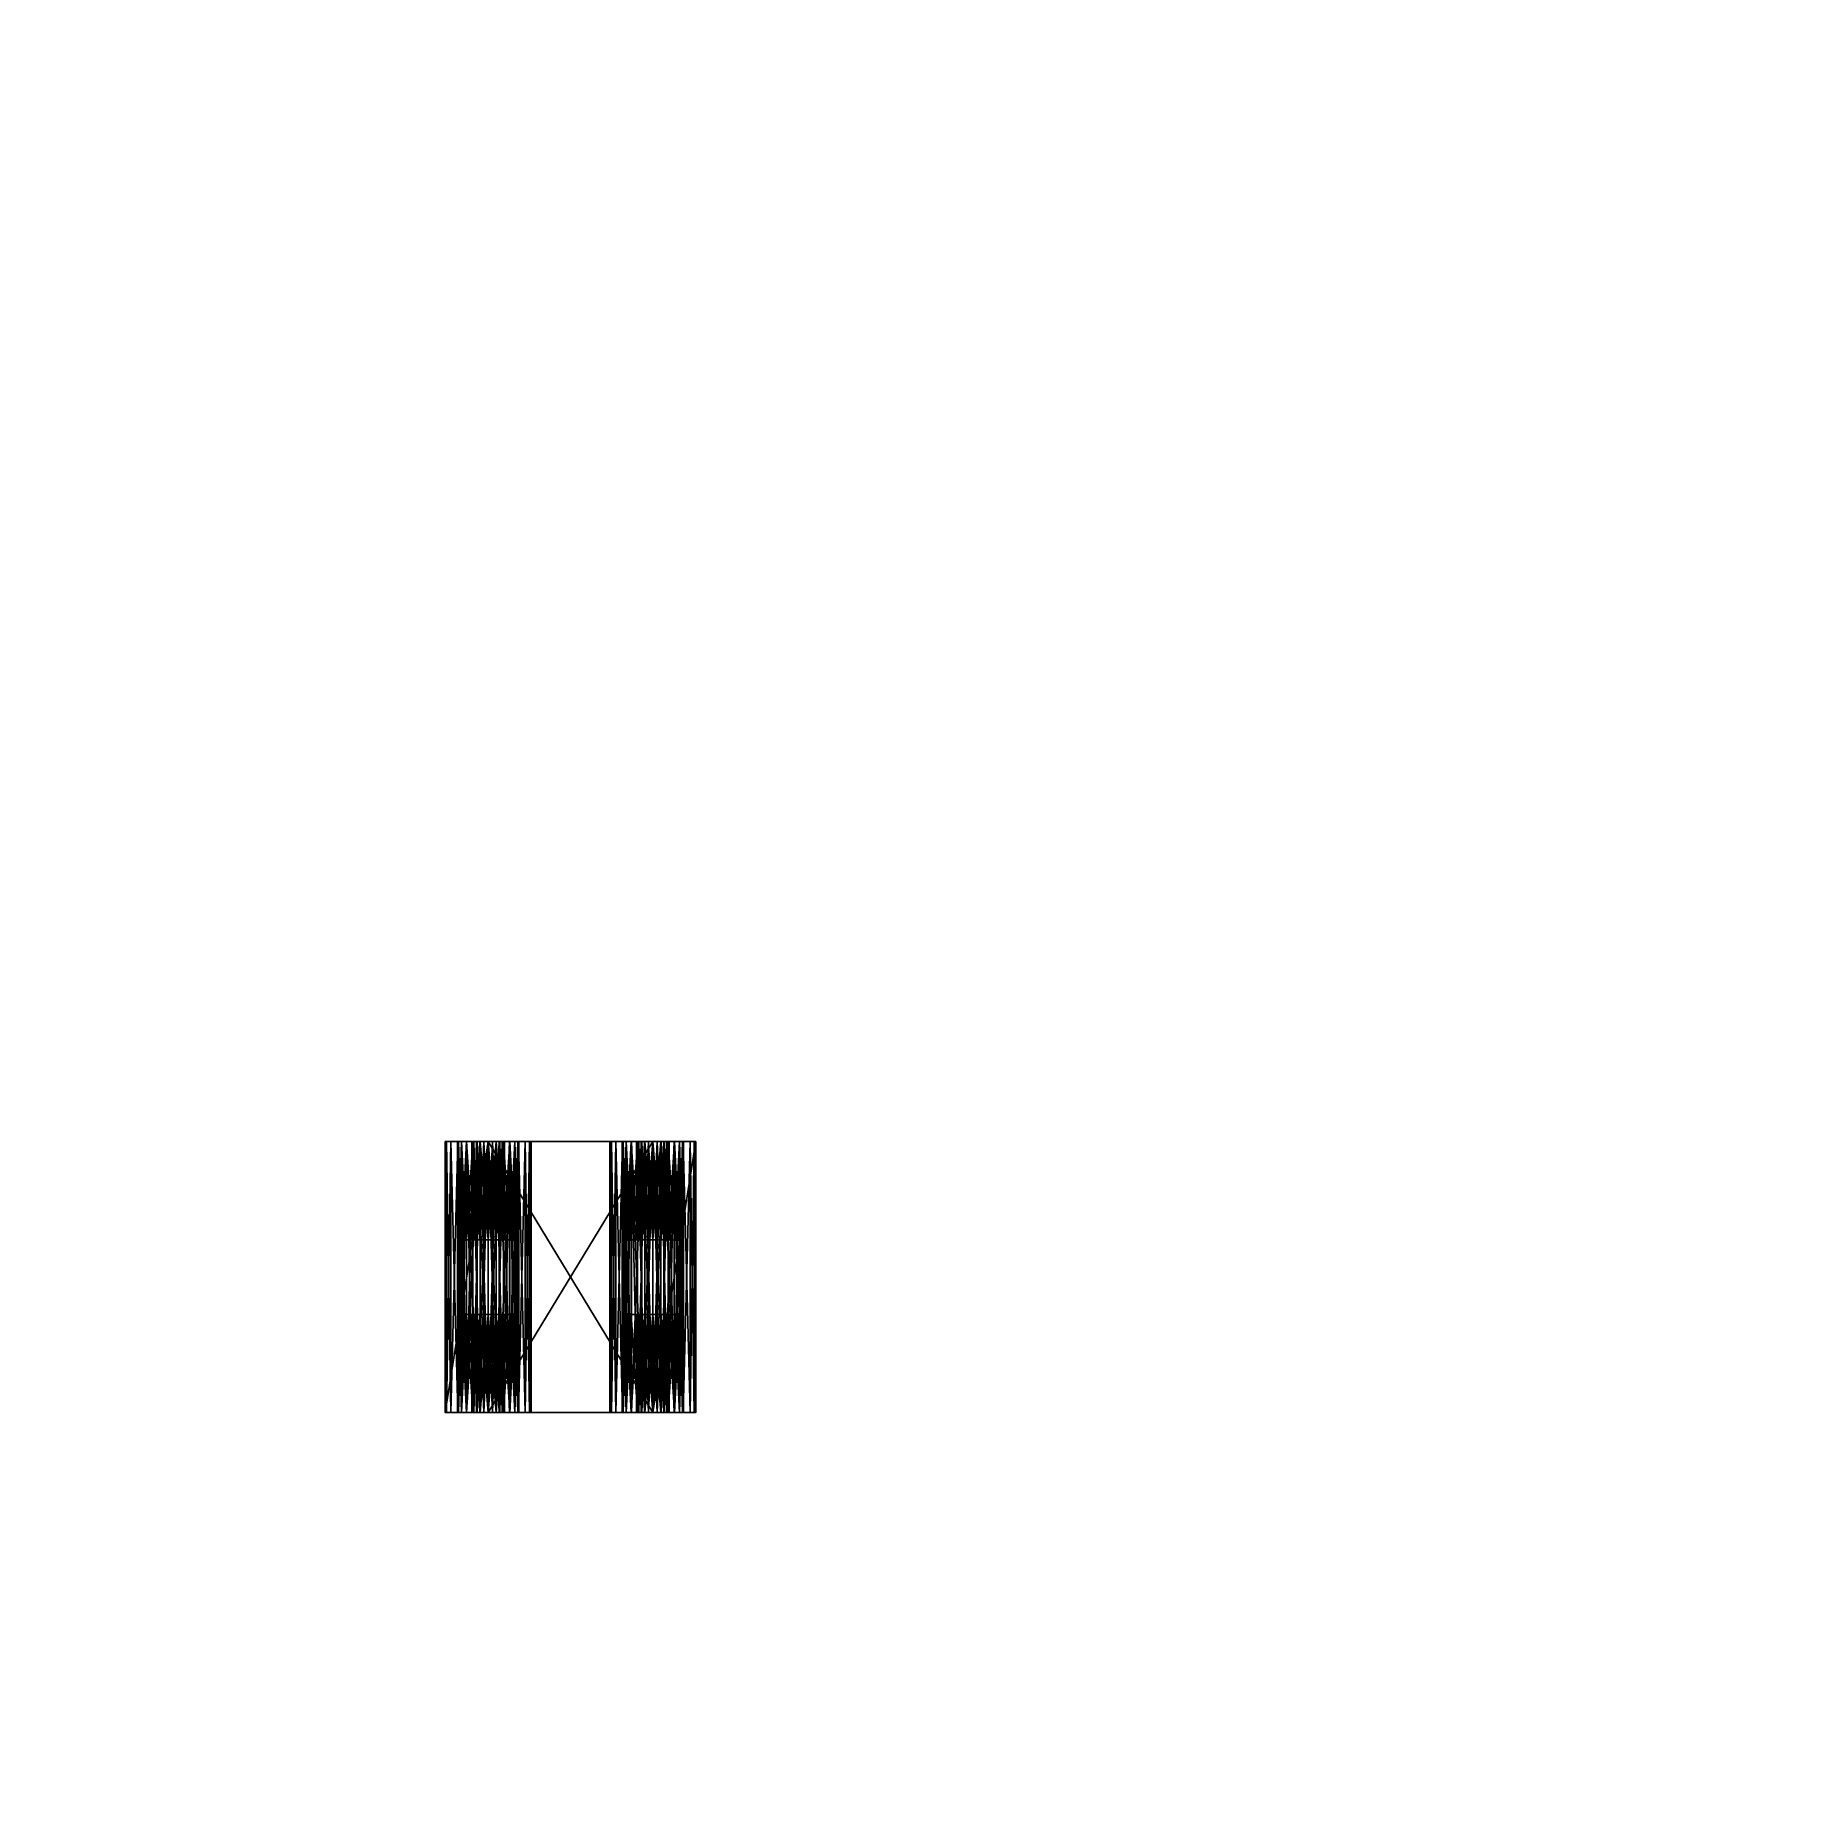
# Model space of a CAD drawing. Extents: x -10 to 420, y -10 to 420.
import ezdxf

# ---------------------------------------------------------------- set-up
doc = ezdxf.new("R2010")
doc.units = 0
doc.layers.get('0').update_dxf_attribs({"color": 13, "linetype": 'CONTINUOUS'})
doc.layers.add('AXEY', color=36, linetype='CONTINUOUS')
doc.layers.add('LM8UU', color=252, linetype='CONTINUOUS')
doc.layers.get('0').off()

# ---------------------------------------------------------------- blocks, each defined once
blk = doc.blocks.new('FOND')
for p, q in [((0, 430), (0, 0)), ((430, 430), (0, 430)), ((0, 430), (0, 430, 10)), ((430, 430, 10), (0, 430, 10)), ((0, 430, 10), (0, 0, 10)), ((430, 0), (430, 430)), ((430, 430), (430, 430, 10)), ((430, 0, 10), (430, 430, 10)), ((0, 0), (430, 0)), ((0, 0), (0, 0, 10)), ((0, 0, 10), (430, 0, 10)), ((430, 0), (430, 0, 10))]:
    blk.add_line(p, q)
mesh = blk.add_polyface()
corners = [(430, 430), (0, 0), (0, 430), (430, 0)]
mesh.append_faces([[corners[k] for k in face] for face in [(0, 1, 2), (1, 0, 3)]], dxfattribs={"vtx0": -1})
mesh = blk.add_polyface()
corners = [(0, 430, 10), (430, 430), (0, 430), (430, 430, 10)]
mesh.append_faces([[corners[k] for k in face] for face in [(0, 1, 2), (1, 0, 3)]], dxfattribs={"vtx0": -1})
mesh = blk.add_polyface()
corners = [(0, 430, 10), (0, 0), (0, 0, 10), (0, 430)]
mesh.append_faces([[corners[k] for k in face] for face in [(0, 1, 2), (1, 0, 3)]], dxfattribs={"vtx0": -1})
mesh = blk.add_polyface()
corners = [(430, 0, 10), (0, 430, 10), (0, 0, 10), (430, 430, 10)]
mesh.append_faces([[corners[k] for k in face] for face in [(0, 1, 2), (1, 0, 3)]], dxfattribs={"vtx0": -1})
mesh = blk.add_polyface()
corners = [(430, 430), (430, 0, 10), (430, 0), (430, 430, 10)]
mesh.append_faces([[corners[k] for k in face] for face in [(0, 1, 2), (1, 0, 3)]], dxfattribs={"vtx0": -1})
mesh = blk.add_polyface()
corners = [(430, 0, 10), (0, 0), (430, 0), (0, 0, 10)]
mesh.append_faces([[corners[k] for k in face] for face in [(0, 1, 2), (1, 0, 3)]], dxfattribs={"vtx0": -1})
blk = doc.blocks.new('BACK')
for p, q in [((410, 380), (0, 380)), ((0, 380), (0, 0)), ((0, 380), (0, 380, 10)), ((410, 380, 10), (0, 380, 10)), ((0, 380, 10), (0, 0, 10)), ((410, 0), (410, 380)), ((410, 0, 10), (410, 380, 10)), ((410, 380), (410, 380, 10)), ((0, 0), (410, 0)), ((0, 0), (0, 0, 10)), ((0, 0, 10), (410, 0, 10)), ((410, 0), (410, 0, 10))]:
    blk.add_line(p, q)
mesh = blk.add_polyface()
corners = [(0, 380, 10), (0, 0), (0, 0, 10), (0, 380)]
mesh.append_faces([[corners[k] for k in face] for face in [(0, 1, 2), (1, 0, 3)]], dxfattribs={"vtx0": -1})
mesh = blk.add_polyface()
corners = [(410, 380), (0, 0), (0, 380), (410, 0)]
mesh.append_faces([[corners[k] for k in face] for face in [(0, 1, 2), (1, 0, 3)]], dxfattribs={"vtx0": -1})
mesh = blk.add_polyface()
corners = [(0, 380, 10), (410, 380), (0, 380), (410, 380, 10)]
mesh.append_faces([[corners[k] for k in face] for face in [(0, 1, 2), (1, 0, 3)]], dxfattribs={"vtx0": -1})
mesh = blk.add_polyface()
corners = [(410, 0, 10), (0, 380, 10), (0, 0, 10), (410, 380, 10)]
mesh.append_faces([[corners[k] for k in face] for face in [(0, 1, 2), (1, 0, 3)]], dxfattribs={"vtx0": -1})
mesh = blk.add_polyface()
corners = [(410, 380), (410, 0, 10), (410, 0), (410, 380, 10)]
mesh.append_faces([[corners[k] for k in face] for face in [(0, 1, 2), (1, 0, 3)]], dxfattribs={"vtx0": -1})
mesh = blk.add_polyface()
corners = [(410, 0, 10), (0, 0), (410, 0), (0, 0, 10)]
mesh.append_faces([[corners[k] for k in face] for face in [(0, 1, 2), (1, 0, 3)]], dxfattribs={"vtx0": -1})
blk = doc.blocks.new('DROITE')
for p, q in [((0, 380), (0, 0)), ((430, 380), (0, 380)), ((430, 380, 10), (0, 380, 10)), ((0, 380, 10), (0, 0, 10)), ((0, 380), (0, 380, 10)), ((430, 0), (430, 380)), ((430, 380), (430, 380, 10)), ((430, 0, 10), (430, 380, 10)), ((0, 0), (430, 0)), ((0, 0), (0, 0, 10)), ((0, 0, 10), (430, 0, 10)), ((430, 0), (430, 0, 10))]:
    blk.add_line(p, q)
mesh = blk.add_polyface()
corners = [(430, 380), (0, 0), (0, 380), (430, 0)]
mesh.append_faces([[corners[k] for k in face] for face in [(0, 1, 2), (1, 0, 3)]], dxfattribs={"vtx0": -1})
mesh = blk.add_polyface()
corners = [(0, 380, 10), (430, 380), (0, 380), (430, 380, 10)]
mesh.append_faces([[corners[k] for k in face] for face in [(0, 1, 2), (1, 0, 3)]], dxfattribs={"vtx0": -1})
mesh = blk.add_polyface()
corners = [(0, 380, 10), (0, 0), (0, 0, 10), (0, 380)]
mesh.append_faces([[corners[k] for k in face] for face in [(0, 1, 2), (1, 0, 3)]], dxfattribs={"vtx0": -1})
mesh = blk.add_polyface()
corners = [(430, 0, 10), (0, 380, 10), (0, 0, 10), (430, 380, 10)]
mesh.append_faces([[corners[k] for k in face] for face in [(0, 1, 2), (1, 0, 3)]], dxfattribs={"vtx0": -1})
mesh = blk.add_polyface()
corners = [(430, 380), (430, 0, 10), (430, 0), (430, 380, 10)]
mesh.append_faces([[corners[k] for k in face] for face in [(0, 1, 2), (1, 0, 3)]], dxfattribs={"vtx0": -1})
mesh = blk.add_polyface()
corners = [(430, 0, 10), (0, 0), (430, 0), (0, 0, 10)]
mesh.append_faces([[corners[k] for k in face] for face in [(0, 1, 2), (1, 0, 3)]], dxfattribs={"vtx0": -1})
blk = doc.blocks.new('GAUCHE')
for p, q in [((0, 380), (0, 0)), ((430, 380), (0, 380)), ((430, 380, 10), (0, 380, 10)), ((0, 380, 10), (0, 0, 10)), ((0, 380), (0, 380, 10)), ((430, 0), (430, 380)), ((430, 380), (430, 380, 10)), ((430, 0, 10), (430, 380, 10)), ((0, 0), (430, 0)), ((0, 0), (0, 0, 10)), ((0, 0, 10), (430, 0, 10)), ((430, 0), (430, 0, 10))]:
    blk.add_line(p, q)
mesh = blk.add_polyface()
corners = [(430, 380), (0, 0), (0, 380), (430, 0)]
mesh.append_faces([[corners[k] for k in face] for face in [(0, 1, 2), (1, 0, 3)]], dxfattribs={"vtx0": -1})
mesh = blk.add_polyface()
corners = [(0, 380, 10), (430, 380), (0, 380), (430, 380, 10)]
mesh.append_faces([[corners[k] for k in face] for face in [(0, 1, 2), (1, 0, 3)]], dxfattribs={"vtx0": -1})
mesh = blk.add_polyface()
corners = [(0, 380, 10), (0, 0), (0, 0, 10), (0, 380)]
mesh.append_faces([[corners[k] for k in face] for face in [(0, 1, 2), (1, 0, 3)]], dxfattribs={"vtx0": -1})
mesh = blk.add_polyface()
corners = [(430, 0, 10), (0, 380, 10), (0, 0, 10), (430, 380, 10)]
mesh.append_faces([[corners[k] for k in face] for face in [(0, 1, 2), (1, 0, 3)]], dxfattribs={"vtx0": -1})
mesh = blk.add_polyface()
corners = [(430, 380), (430, 0, 10), (430, 0), (430, 380, 10)]
mesh.append_faces([[corners[k] for k in face] for face in [(0, 1, 2), (1, 0, 3)]], dxfattribs={"vtx0": -1})
mesh = blk.add_polyface()
corners = [(430, 0, 10), (0, 0), (430, 0), (0, 0, 10)]
mesh.append_faces([[corners[k] for k in face] for face in [(0, 1, 2), (1, 0, 3)]], dxfattribs={"vtx0": -1})
blk = doc.blocks.new('LM8UU')
at = {"layer": 'LM8UU'}
for p, q in [((3.75, 14), (3.75, 14, 24)), ((5.56, 14.74), (5.56, 14.74, 24)), ((7.5, 15), (7.5, 15, 24)), ((9.44, 14.74), (9.44, 14.74, 24)), ((11.25, 14), (11.25, 14, 24)), ((0.26, 9.44), (0.26, 9.44, 24)), ((1, 11.25), (1, 11.25, 24)), ((2.2, 12.8), (2.2, 12.8, 24)), ((4.04, 9.5), (4.04, 9.5, 24)), ((4.67, 10.33), (4.67, 10.33, 24)), ((5.5, 10.96), (5.5, 10.96, 24)), ((6.46, 11.36), (6.46, 11.36, 24)), ((7.5, 11.5), (7.5, 11.5, 24)), ((8.54, 11.36), (8.54, 11.36, 24)), ((9.5, 10.96), (9.5, 10.96, 24)), ((10.33, 10.33), (10.33, 10.33, 24)), ((10.96, 9.5), (10.96, 9.5, 24)), ((12.8, 12.8), (12.8, 12.8, 24)), ((14, 11.25), (14, 11.25, 24)), ((14.74, 9.44), (14.74, 9.44, 24)), ((0, 7.5), (0, 7.5, 24)), ((0.26, 5.56), (0.26, 5.56, 24)), ((3.5, 7.5), (3.5, 7.5, 24)), ((3.64, 8.54), (3.64, 8.54, 24)), ((3.64, 6.46), (3.64, 6.46, 24)), ((4.04, 5.5), (4.04, 5.5, 24)), ((4.67, 4.67), (4.67, 4.67, 24)), ((10.33, 4.67), (10.33, 4.67, 24)), ((10.96, 5.5), (10.96, 5.5, 24)), ((11.36, 8.54), (11.36, 8.54, 24)), ((11.36, 6.46), (11.36, 6.46, 24)), ((11.5, 7.5), (11.5, 7.5, 24)), ((14.74, 5.56), (14.74, 5.56, 24)), ((15, 7.5), (15, 7.5, 24)), ((1, 3.75), (1, 3.75, 24)), ((2.2, 2.2), (2.2, 2.2, 24)), ((3.75, 1), (3.75, 1, 24)), ((5.5, 4.04), (5.5, 4.04, 24)), ((5.56, 0.26), (5.56, 0.26, 24)), ((6.46, 3.64), (6.46, 3.64, 24)), ((7.5, 3.5), (7.5, 3.5, 24)), ((7.5, 0), (7.5, 0, 24)), ((8.54, 3.64), (8.54, 3.64, 24)), ((9.44, 0.26), (9.44, 0.26, 24)), ((9.5, 4.04), (9.5, 4.04, 24)), ((11.25, 1), (11.25, 1, 24)), ((12.8, 2.2), (12.8, 2.2, 24)), ((14, 3.75), (14, 3.75, 24))]:
    blk.add_line(p, q, dxfattribs=at)
for centre, radius in [((7.5, 7.5), 7.5), ((7.5, 7.5, 24), 7.5), ((7.5, 7.5), 4), ((7.5, 7.5, 24), 4)]:
    blk.add_circle(centre, radius, dxfattribs=at)
mesh = blk.add_polyface(dxfattribs=at)
corners = [(3.75, 14), (3.5, 7.5), (2.2, 12.8), (3.64, 8.54), (4.04, 9.5), (5.56, 14.74), (4.67, 10.33), (5.5, 10.96), (6.46, 11.36), (7.5, 15), (7.5, 11.5), (9.44, 14.74), (8.54, 11.36), (9.5, 10.96), (11.25, 14), (10.33, 10.33), (10.96, 9.5), (11.36, 8.54), (12.8, 12.8), (11.5, 7.5), (12.8, 2.2), (14, 3.75), (14, 11.25), (14.74, 5.56), (14.74, 9.44), (15, 7.5), (0.26, 9.44), (0.26, 5.56), (0, 7.5), (1, 11.25), (1, 3.75), (2.2, 2.2), (3.75, 1), (3.64, 6.46), (4.04, 5.5), (5.56, 0.26), (4.67, 4.67), (5.5, 4.04), (6.46, 3.64), (7.5, 0), (7.5, 3.5), (9.44, 0.26), (8.54, 3.64), (9.5, 4.04), (11.25, 1), (10.33, 4.67), (10.96, 5.5), (11.36, 6.46)]
mesh.append_faces([[corners[k] for k in face] for face in [(23, 24, 25), (26, 27, 28)]], dxfattribs={"vtx0": -1})
mesh.append_faces([[corners[k] for k in face] for face in [(0, 1, 2), (1, 0, 3), (3, 0, 4), (4, 5, 6), (6, 5, 7), (7, 5, 8), (8, 9, 10), (10, 11, 12), (12, 11, 13), (13, 14, 15), (15, 14, 16), (16, 14, 17), (17, 18, 19), (20, 18, 21), (21, 22, 23), (27, 29, 30), (30, 29, 31), (31, 2, 32), (32, 34, 35), (35, 38, 39), (39, 40, 41), (41, 43, 44), (44, 47, 20)]], dxfattribs={"vtx0": -1, "vtx1": -1})
mesh.append_faces([[corners[k] for k in face] for face in [(19, 18, 20), (32, 2, 1)]], dxfattribs={"vtx0": -1, "vtx1": -1, "vtx2": -1})
mesh.append_faces([[corners[k] for k in face] for face in [(4, 0, 5), (8, 5, 9), (10, 9, 11), (13, 11, 14), (17, 14, 18), (21, 18, 22), (23, 22, 24), (27, 26, 29), (31, 29, 2), (32, 1, 33), (32, 33, 34), (35, 34, 36), (35, 36, 37), (35, 37, 38), (39, 38, 40), (41, 40, 42), (41, 42, 43), (44, 43, 45), (44, 45, 46), (44, 46, 47), (20, 47, 19)]], dxfattribs={"vtx0": -1, "vtx2": -1})
mesh = blk.add_polyface(dxfattribs=at)
corners = [(0.26, 5.56, 24), (0.26, 9.44, 24), (0, 7.5, 24), (1, 3.75, 24), (1, 11.25, 24), (2.2, 2.2, 24), (2.2, 12.8, 24), (3.75, 1, 24), (3.5, 7.5, 24), (3.64, 6.46, 24), (4.04, 5.5, 24), (5.56, 0.26, 24), (4.67, 4.67, 24), (5.5, 4.04, 24), (6.46, 3.64, 24), (7.5, 0, 24), (7.5, 3.5, 24), (9.44, 0.26, 24), (8.54, 3.64, 24), (9.5, 4.04, 24), (11.25, 1, 24), (10.33, 4.67, 24), (10.96, 5.5, 24), (11.36, 6.46, 24), (12.8, 2.2, 24), (11.5, 7.5, 24), (3.75, 14, 24), (3.64, 8.54, 24), (4.04, 9.5, 24), (5.56, 14.74, 24), (4.67, 10.33, 24), (5.5, 10.96, 24), (6.46, 11.36, 24), (7.5, 15, 24), (7.5, 11.5, 24), (8.54, 11.36, 24), (9.44, 14.74, 24), (9.5, 10.96, 24), (11.25, 14, 24), (10.33, 10.33, 24), (10.96, 9.5, 24), (11.36, 8.54, 24), (12.8, 12.8, 24), (14, 3.75, 24), (14, 11.25, 24), (14.74, 5.56, 24), (14.74, 9.44, 24), (15, 7.5, 24)]
mesh.append_faces([[corners[k] for k in face] for face in [(0, 1, 2), (46, 45, 47)]], dxfattribs={"vtx0": -1})
mesh.append_faces([[corners[k] for k in face] for face in [(1, 3, 4), (4, 5, 6), (8, 7, 9), (9, 7, 10), (10, 11, 12), (12, 11, 13), (13, 11, 14), (14, 15, 16), (16, 17, 18), (18, 17, 19), (19, 20, 21), (21, 20, 22), (22, 20, 23), (23, 24, 25), (26, 28, 29), (29, 32, 33), (33, 35, 36), (36, 37, 38), (38, 41, 42), (42, 43, 44), (44, 45, 46)]], dxfattribs={"vtx0": -1, "vtx1": -1})
mesh.append_faces([[corners[k] for k in face] for face in [(6, 7, 8), (42, 25, 24)]], dxfattribs={"vtx0": -1, "vtx1": -1, "vtx2": -1})
mesh.append_faces([[corners[k] for k in face] for face in [(1, 0, 3), (4, 3, 5), (6, 5, 7), (10, 7, 11), (14, 11, 15), (16, 15, 17), (19, 17, 20), (23, 20, 24), (8, 26, 6), (26, 8, 27), (26, 27, 28), (29, 28, 30), (29, 30, 31), (29, 31, 32), (33, 32, 34), (33, 34, 35), (36, 35, 37), (38, 37, 39), (38, 39, 40), (38, 40, 41), (42, 41, 25), (42, 24, 43), (44, 43, 45)]], dxfattribs={"vtx0": -1, "vtx2": -1})
mesh = blk.add_polyface(dxfattribs=at)
corners = [(2.2, 12.8, 24), (3.75, 14), (2.2, 12.8), (3.75, 14, 24)]
mesh.append_faces([[corners[k] for k in face] for face in [(0, 1, 2), (1, 0, 3)]], dxfattribs={"vtx0": -1})
mesh = blk.add_polyface(dxfattribs=at)
corners = [(3.75, 14, 24), (5.56, 14.74), (3.75, 14), (5.56, 14.74, 24)]
mesh.append_faces([[corners[k] for k in face] for face in [(0, 1, 2), (1, 0, 3)]], dxfattribs={"vtx0": -1})
mesh = blk.add_polyface(dxfattribs=at)
corners = [(5.56, 14.74, 24), (7.5, 15), (5.56, 14.74), (7.5, 15, 24)]
mesh.append_faces([[corners[k] for k in face] for face in [(0, 1, 2), (1, 0, 3)]], dxfattribs={"vtx0": -1})
mesh = blk.add_polyface(dxfattribs=at)
corners = [(7.5, 15, 24), (9.44, 14.74), (7.5, 15), (9.44, 14.74, 24)]
mesh.append_faces([[corners[k] for k in face] for face in [(0, 1, 2), (1, 0, 3)]], dxfattribs={"vtx0": -1})
mesh = blk.add_polyface(dxfattribs=at)
corners = [(9.44, 14.74, 24), (11.25, 14), (9.44, 14.74), (11.25, 14, 24)]
mesh.append_faces([[corners[k] for k in face] for face in [(0, 1, 2), (1, 0, 3)]], dxfattribs={"vtx0": -1})
mesh = blk.add_polyface(dxfattribs=at)
corners = [(11.25, 14, 24), (12.8, 12.8), (11.25, 14), (12.8, 12.8, 24)]
mesh.append_faces([[corners[k] for k in face] for face in [(0, 1, 2), (1, 0, 3)]], dxfattribs={"vtx0": -1})
mesh = blk.add_polyface(dxfattribs=at)
corners = [(0.26, 9.44, 24), (0, 7.5), (0, 7.5, 24), (0.26, 9.44)]
mesh.append_faces([[corners[k] for k in face] for face in [(0, 1, 2), (1, 0, 3)]], dxfattribs={"vtx0": -1})
mesh = blk.add_polyface(dxfattribs=at)
corners = [(1, 11.25, 24), (0.26, 9.44), (0.26, 9.44, 24), (1, 11.25)]
mesh.append_faces([[corners[k] for k in face] for face in [(0, 1, 2), (1, 0, 3)]], dxfattribs={"vtx0": -1})
mesh = blk.add_polyface(dxfattribs=at)
corners = [(2.2, 12.8, 24), (1, 11.25), (1, 11.25, 24), (2.2, 12.8)]
mesh.append_faces([[corners[k] for k in face] for face in [(0, 1, 2), (1, 0, 3)]], dxfattribs={"vtx0": -1})
mesh = blk.add_polyface(dxfattribs=at)
corners = [(4.04, 9.5), (3.64, 8.54, 24), (3.64, 8.54), (4.04, 9.5, 24)]
mesh.append_faces([[corners[k] for k in face] for face in [(0, 1, 2), (1, 0, 3)]], dxfattribs={"vtx0": -1})
mesh = blk.add_polyface(dxfattribs=at)
corners = [(4.67, 10.33), (4.04, 9.5, 24), (4.04, 9.5), (4.67, 10.33, 24)]
mesh.append_faces([[corners[k] for k in face] for face in [(0, 1, 2), (1, 0, 3)]], dxfattribs={"vtx0": -1})
mesh = blk.add_polyface(dxfattribs=at)
corners = [(5.5, 10.96, 24), (4.67, 10.33), (5.5, 10.96), (4.67, 10.33, 24)]
mesh.append_faces([[corners[k] for k in face] for face in [(0, 1, 2), (1, 0, 3)]], dxfattribs={"vtx0": -1})
mesh = blk.add_polyface(dxfattribs=at)
corners = [(6.46, 11.36, 24), (5.5, 10.96), (6.46, 11.36), (5.5, 10.96, 24)]
mesh.append_faces([[corners[k] for k in face] for face in [(0, 1, 2), (1, 0, 3)]], dxfattribs={"vtx0": -1})
mesh = blk.add_polyface(dxfattribs=at)
corners = [(7.5, 11.5, 24), (6.46, 11.36), (7.5, 11.5), (6.46, 11.36, 24)]
mesh.append_faces([[corners[k] for k in face] for face in [(0, 1, 2), (1, 0, 3)]], dxfattribs={"vtx0": -1})
mesh = blk.add_polyface(dxfattribs=at)
corners = [(8.54, 11.36, 24), (7.5, 11.5), (8.54, 11.36), (7.5, 11.5, 24)]
mesh.append_faces([[corners[k] for k in face] for face in [(0, 1, 2), (1, 0, 3)]], dxfattribs={"vtx0": -1})
mesh = blk.add_polyface(dxfattribs=at)
corners = [(9.5, 10.96, 24), (8.54, 11.36), (9.5, 10.96), (8.54, 11.36, 24)]
mesh.append_faces([[corners[k] for k in face] for face in [(0, 1, 2), (1, 0, 3)]], dxfattribs={"vtx0": -1})
mesh = blk.add_polyface(dxfattribs=at)
corners = [(10.33, 10.33, 24), (9.5, 10.96), (10.33, 10.33), (9.5, 10.96, 24)]
mesh.append_faces([[corners[k] for k in face] for face in [(0, 1, 2), (1, 0, 3)]], dxfattribs={"vtx0": -1})
mesh = blk.add_polyface(dxfattribs=at)
corners = [(10.33, 10.33, 24), (10.96, 9.5), (10.96, 9.5, 24), (10.33, 10.33)]
mesh.append_faces([[corners[k] for k in face] for face in [(0, 1, 2), (1, 0, 3)]], dxfattribs={"vtx0": -1})
mesh = blk.add_polyface(dxfattribs=at)
corners = [(10.96, 9.5, 24), (11.36, 8.54), (11.36, 8.54, 24), (10.96, 9.5)]
mesh.append_faces([[corners[k] for k in face] for face in [(0, 1, 2), (1, 0, 3)]], dxfattribs={"vtx0": -1})
mesh = blk.add_polyface(dxfattribs=at)
corners = [(12.8, 12.8), (14, 11.25, 24), (14, 11.25), (12.8, 12.8, 24)]
mesh.append_faces([[corners[k] for k in face] for face in [(0, 1, 2), (1, 0, 3)]], dxfattribs={"vtx0": -1})
mesh = blk.add_polyface(dxfattribs=at)
corners = [(14, 11.25), (14.74, 9.44, 24), (14.74, 9.44), (14, 11.25, 24)]
mesh.append_faces([[corners[k] for k in face] for face in [(0, 1, 2), (1, 0, 3)]], dxfattribs={"vtx0": -1})
mesh = blk.add_polyface(dxfattribs=at)
corners = [(14.74, 9.44), (15, 7.5, 24), (15, 7.5), (14.74, 9.44, 24)]
mesh.append_faces([[corners[k] for k in face] for face in [(0, 1, 2), (1, 0, 3)]], dxfattribs={"vtx0": -1})
mesh = blk.add_polyface(dxfattribs=at)
corners = [(0, 7.5, 24), (0.26, 5.56), (0.26, 5.56, 24), (0, 7.5)]
mesh.append_faces([[corners[k] for k in face] for face in [(0, 1, 2), (1, 0, 3)]], dxfattribs={"vtx0": -1})
mesh = blk.add_polyface(dxfattribs=at)
corners = [(0.26, 5.56, 24), (1, 3.75), (1, 3.75, 24), (0.26, 5.56)]
mesh.append_faces([[corners[k] for k in face] for face in [(0, 1, 2), (1, 0, 3)]], dxfattribs={"vtx0": -1})
mesh = blk.add_polyface(dxfattribs=at)
corners = [(3.64, 8.54), (3.5, 7.5, 24), (3.5, 7.5), (3.64, 8.54, 24)]
mesh.append_faces([[corners[k] for k in face] for face in [(0, 1, 2), (1, 0, 3)]], dxfattribs={"vtx0": -1})
mesh = blk.add_polyface(dxfattribs=at)
corners = [(3.5, 7.5), (3.64, 6.46, 24), (3.64, 6.46), (3.5, 7.5, 24)]
mesh.append_faces([[corners[k] for k in face] for face in [(0, 1, 2), (1, 0, 3)]], dxfattribs={"vtx0": -1})
mesh = blk.add_polyface(dxfattribs=at)
corners = [(3.64, 6.46), (4.04, 5.5, 24), (4.04, 5.5), (3.64, 6.46, 24)]
mesh.append_faces([[corners[k] for k in face] for face in [(0, 1, 2), (1, 0, 3)]], dxfattribs={"vtx0": -1})
mesh = blk.add_polyface(dxfattribs=at)
corners = [(4.04, 5.5), (4.67, 4.67, 24), (4.67, 4.67), (4.04, 5.5, 24)]
mesh.append_faces([[corners[k] for k in face] for face in [(0, 1, 2), (1, 0, 3)]], dxfattribs={"vtx0": -1})
mesh = blk.add_polyface(dxfattribs=at)
corners = [(4.67, 4.67, 24), (5.5, 4.04), (4.67, 4.67), (5.5, 4.04, 24)]
mesh.append_faces([[corners[k] for k in face] for face in [(0, 1, 2), (1, 0, 3)]], dxfattribs={"vtx0": -1})
mesh = blk.add_polyface(dxfattribs=at)
corners = [(9.5, 4.04, 24), (10.33, 4.67), (9.5, 4.04), (10.33, 4.67, 24)]
mesh.append_faces([[corners[k] for k in face] for face in [(0, 1, 2), (1, 0, 3)]], dxfattribs={"vtx0": -1})
mesh = blk.add_polyface(dxfattribs=at)
corners = [(10.96, 5.5, 24), (10.33, 4.67), (10.33, 4.67, 24), (10.96, 5.5)]
mesh.append_faces([[corners[k] for k in face] for face in [(0, 1, 2), (1, 0, 3)]], dxfattribs={"vtx0": -1})
mesh = blk.add_polyface(dxfattribs=at)
corners = [(11.36, 6.46, 24), (10.96, 5.5), (10.96, 5.5, 24), (11.36, 6.46)]
mesh.append_faces([[corners[k] for k in face] for face in [(0, 1, 2), (1, 0, 3)]], dxfattribs={"vtx0": -1})
mesh = blk.add_polyface(dxfattribs=at)
corners = [(11.36, 8.54, 24), (11.5, 7.5), (11.5, 7.5, 24), (11.36, 8.54)]
mesh.append_faces([[corners[k] for k in face] for face in [(0, 1, 2), (1, 0, 3)]], dxfattribs={"vtx0": -1})
mesh = blk.add_polyface(dxfattribs=at)
corners = [(11.5, 7.5, 24), (11.36, 6.46), (11.36, 6.46, 24), (11.5, 7.5)]
mesh.append_faces([[corners[k] for k in face] for face in [(0, 1, 2), (1, 0, 3)]], dxfattribs={"vtx0": -1})
mesh = blk.add_polyface(dxfattribs=at)
corners = [(14.74, 5.56), (14, 3.75, 24), (14, 3.75), (14.74, 5.56, 24)]
mesh.append_faces([[corners[k] for k in face] for face in [(0, 1, 2), (1, 0, 3)]], dxfattribs={"vtx0": -1})
mesh = blk.add_polyface(dxfattribs=at)
corners = [(15, 7.5), (14.74, 5.56, 24), (14.74, 5.56), (15, 7.5, 24)]
mesh.append_faces([[corners[k] for k in face] for face in [(0, 1, 2), (1, 0, 3)]], dxfattribs={"vtx0": -1})
mesh = blk.add_polyface(dxfattribs=at)
corners = [(1, 3.75, 24), (2.2, 2.2), (2.2, 2.2, 24), (1, 3.75)]
mesh.append_faces([[corners[k] for k in face] for face in [(0, 1, 2), (1, 0, 3)]], dxfattribs={"vtx0": -1})
mesh = blk.add_polyface(dxfattribs=at)
corners = [(3.75, 1, 24), (2.2, 2.2), (3.75, 1), (2.2, 2.2, 24)]
mesh.append_faces([[corners[k] for k in face] for face in [(0, 1, 2), (1, 0, 3)]], dxfattribs={"vtx0": -1})
mesh = blk.add_polyface(dxfattribs=at)
corners = [(5.56, 0.26, 24), (3.75, 1), (5.56, 0.26), (3.75, 1, 24)]
mesh.append_faces([[corners[k] for k in face] for face in [(0, 1, 2), (1, 0, 3)]], dxfattribs={"vtx0": -1})
mesh = blk.add_polyface(dxfattribs=at)
corners = [(5.5, 4.04, 24), (6.46, 3.64), (5.5, 4.04), (6.46, 3.64, 24)]
mesh.append_faces([[corners[k] for k in face] for face in [(0, 1, 2), (1, 0, 3)]], dxfattribs={"vtx0": -1})
mesh = blk.add_polyface(dxfattribs=at)
corners = [(7.5, 0, 24), (5.56, 0.26), (7.5, 0), (5.56, 0.26, 24)]
mesh.append_faces([[corners[k] for k in face] for face in [(0, 1, 2), (1, 0, 3)]], dxfattribs={"vtx0": -1})
mesh = blk.add_polyface(dxfattribs=at)
corners = [(6.46, 3.64, 24), (7.5, 3.5), (6.46, 3.64), (7.5, 3.5, 24)]
mesh.append_faces([[corners[k] for k in face] for face in [(0, 1, 2), (1, 0, 3)]], dxfattribs={"vtx0": -1})
mesh = blk.add_polyface(dxfattribs=at)
corners = [(7.5, 3.5, 24), (8.54, 3.64), (7.5, 3.5), (8.54, 3.64, 24)]
mesh.append_faces([[corners[k] for k in face] for face in [(0, 1, 2), (1, 0, 3)]], dxfattribs={"vtx0": -1})
mesh = blk.add_polyface(dxfattribs=at)
corners = [(9.44, 0.26, 24), (7.5, 0), (9.44, 0.26), (7.5, 0, 24)]
mesh.append_faces([[corners[k] for k in face] for face in [(0, 1, 2), (1, 0, 3)]], dxfattribs={"vtx0": -1})
mesh = blk.add_polyface(dxfattribs=at)
corners = [(8.54, 3.64, 24), (9.5, 4.04), (8.54, 3.64), (9.5, 4.04, 24)]
mesh.append_faces([[corners[k] for k in face] for face in [(0, 1, 2), (1, 0, 3)]], dxfattribs={"vtx0": -1})
mesh = blk.add_polyface(dxfattribs=at)
corners = [(11.25, 1, 24), (9.44, 0.26), (11.25, 1), (9.44, 0.26, 24)]
mesh.append_faces([[corners[k] for k in face] for face in [(0, 1, 2), (1, 0, 3)]], dxfattribs={"vtx0": -1})
mesh = blk.add_polyface(dxfattribs=at)
corners = [(12.8, 2.2, 24), (11.25, 1), (12.8, 2.2), (11.25, 1, 24)]
mesh.append_faces([[corners[k] for k in face] for face in [(0, 1, 2), (1, 0, 3)]], dxfattribs={"vtx0": -1})
mesh = blk.add_polyface(dxfattribs=at)
corners = [(14, 3.75), (12.8, 2.2, 24), (12.8, 2.2), (14, 3.75, 24)]
mesh.append_faces([[corners[k] for k in face] for face in [(0, 1, 2), (1, 0, 3)]], dxfattribs={"vtx0": -1})

msp = doc.modelspace()

# ---------------------------------------------------------------- linework, layer by layer
at = {"layer": 'AXEY'}
for p, q in [((90.31, 149.31, 378.78), (90.31, 83.01, 378.78)), ((100.81, 149.31, 389.28), (90.31, 149.31, 389.28)), ((90.31, 149.31, 378.78), (90.31, 149.31, 389.28)), ((90.31, 149.31, 389.28), (90.31, 83.01, 389.28)), ((90.67, 149.31, 381.5), (90.67, 83.01, 381.5)), ((90.67, 149.31, 376.06), (90.67, 83.01, 376.06)), ((91.72, 149.31, 384.03), (91.72, 83.01, 384.03)), ((91.72, 149.31, 373.53), (91.72, 83.01, 373.53)), ((93.31, 149.31, 378.78), (93.31, 83.01, 378.78)), ((93.39, 149.31, 386.21), (93.39, 83.01, 386.21)), ((93.39, 149.31, 371.36), (93.39, 83.01, 371.36)), ((93.57, 149.31, 376.84), (93.57, 83.01, 376.84)), ((93.57, 149.31, 380.72), (93.57, 83.01, 380.72)), ((94.32, 149.31, 375.03), (94.32, 83.01, 375.03)), ((94.32, 149.31, 382.53), (94.32, 83.01, 382.53)), ((95.51, 149.31, 373.48), (95.51, 83.01, 373.48)), ((95.51, 149.31, 384.08), (95.51, 83.01, 384.08)), ((95.56, 149.31, 387.87), (95.56, 83.01, 387.87)), ((95.56, 149.31, 369.69), (95.56, 83.01, 369.69)), ((97.06, 149.31, 372.29), (97.06, 83.01, 372.29)), ((97.06, 149.31, 385.28), (97.06, 83.01, 385.28)), ((98.1, 149.31, 388.92), (98.1, 83.01, 388.92)), ((98.1, 149.31, 368.64), (98.1, 83.01, 368.64)), ((98.87, 149.31, 371.54), (98.87, 83.01, 371.54)), ((98.87, 149.31, 386.03), (98.87, 83.01, 386.03)), ((100.81, 149.31, 389.28), (100.81, 83.01, 389.28)), ((100.81, 149.31, 368.28), (100.81, 83.01, 368.28)), ((100.81, 149.31, 371.28), (100.81, 83.01, 371.28)), ((100.81, 149.31, 386.28), (100.81, 83.01, 386.28)), ((141.11, 149.31, 389.28), (100.81, 149.31, 389.28)), ((100.81, 149.31, 389.28), (100.81, 149.31, 386.28)), ((100.81, 149.31, 371.28), (100.81, 149.31, 368.28)), ((100.81, 149.31, 368.28), (141.11, 149.31, 368.28)), ((102.75, 149.31, 371.54), (102.75, 83.01, 371.54)), ((102.75, 149.31, 386.03), (102.75, 83.01, 386.03)), ((103.53, 149.31, 388.92), (103.53, 83.01, 388.92)), ((103.53, 149.31, 368.64), (103.53, 83.01, 368.64)), ((104.56, 149.31, 385.28), (104.56, 83.01, 385.28)), ((104.56, 149.31, 372.29), (104.56, 83.01, 372.29)), ((106.06, 149.31, 369.69), (106.06, 83.01, 369.69)), ((106.06, 149.31, 387.87), (106.06, 83.01, 387.87)), ((106.12, 149.31, 384.08), (106.12, 83.01, 384.08)), ((106.12, 149.31, 373.48), (106.12, 83.01, 373.48)), ((107.31, 149.31, 382.53), (107.31, 83.01, 382.53)), ((107.31, 149.31, 375.03), (107.31, 83.01, 375.03)), ((108.06, 149.31, 380.72), (108.06, 83.01, 380.72)), ((108.06, 149.31, 376.84), (108.06, 83.01, 376.84)), ((133.79, 149.31, 371.28), (108.14, 149.31, 371.28)), ((108.14, 149.31, 386.28), (133.79, 149.31, 386.28)), ((108.14, 149.31, 371.28), (108.14, 83.01, 371.28)), ((108.14, 149.31, 386.28), (108.14, 83.01, 386.28)), ((108.24, 149.31, 371.36), (108.24, 83.01, 371.36)), ((108.24, 149.31, 386.21), (108.24, 83.01, 386.21)), ((108.31, 149.31, 378.78), (108.31, 83.01, 378.78)), ((109.91, 149.31, 373.53), (109.91, 83.01, 373.53)), ((109.91, 149.31, 384.03), (109.91, 83.01, 384.03)), ((110.96, 149.31, 376.06), (110.96, 83.01, 376.06)), ((110.96, 149.31, 381.5), (110.96, 83.01, 381.5)), ((111.31, 149.31, 378.78), (111.31, 83.01, 378.78)), ((130.61, 83.01, 378.78), (130.61, 149.31, 378.78)), ((130.61, 149.31, 378.78), (133.61, 149.31, 378.78)), ((130.97, 83.01, 376.06), (130.97, 149.31, 376.06)), ((130.97, 83.01, 381.5), (130.97, 149.31, 381.5)), ((132.02, 83.01, 373.53), (132.02, 149.31, 373.53)), ((132.02, 83.01, 384.03), (132.02, 149.31, 384.03)), ((133.61, 83.01, 378.78), (133.61, 149.31, 378.78)), ((133.69, 83.01, 371.36), (133.69, 149.31, 371.36)), ((133.69, 83.01, 386.21), (133.69, 149.31, 386.21)), ((133.79, 83.01, 371.28), (133.79, 149.31, 371.28)), ((133.79, 83.01, 386.28), (133.79, 149.31, 386.28)), ((133.87, 83.01, 380.72), (133.87, 149.31, 380.72)), ((133.87, 83.01, 376.84), (133.87, 149.31, 376.84)), ((134.62, 83.01, 382.53), (134.62, 149.31, 382.53)), ((134.62, 83.01, 375.03), (134.62, 149.31, 375.03)), ((135.81, 83.01, 384.08), (135.81, 149.31, 384.08)), ((135.81, 83.01, 373.48), (135.81, 149.31, 373.48)), ((135.86, 83.01, 369.69), (135.86, 149.31, 369.69)), ((135.86, 83.01, 387.87), (135.86, 149.31, 387.87)), ((137.36, 83.01, 385.28), (137.36, 149.31, 385.28)), ((137.36, 83.01, 372.29), (137.36, 149.31, 372.29)), ((138.4, 83.01, 388.92), (138.4, 149.31, 388.92)), ((138.4, 83.01, 368.64), (138.4, 149.31, 368.64)), ((139.17, 83.01, 371.54), (139.17, 149.31, 371.54)), ((139.17, 83.01, 386.03), (139.17, 149.31, 386.03)), ((141.11, 83.01, 389.28), (141.11, 149.31, 389.28)), ((141.11, 83.01, 368.28), (141.11, 149.31, 368.28)), ((141.11, 83.01, 371.28), (141.11, 149.31, 371.28)), ((141.11, 83.01, 386.28), (141.11, 149.31, 386.28)), ((141.11, 149.31, 386.28), (141.11, 149.31, 389.28)), ((141.11, 149.31, 389.28), (151.61, 149.31, 389.28)), ((143.05, 83.01, 371.54), (143.05, 149.31, 371.54)), ((143.05, 83.01, 386.03), (143.05, 149.31, 386.03)), ((143.83, 83.01, 388.92), (143.83, 149.31, 388.92)), ((143.83, 83.01, 368.64), (143.83, 149.31, 368.64)), ((144.86, 83.01, 372.29), (144.86, 149.31, 372.29)), ((144.86, 83.01, 385.28), (144.86, 149.31, 385.28)), ((146.36, 83.01, 387.87), (146.36, 149.31, 387.87)), ((146.36, 83.01, 369.69), (146.36, 149.31, 369.69)), ((146.42, 83.01, 373.48), (146.42, 149.31, 373.48)), ((146.42, 83.01, 384.08), (146.42, 149.31, 384.08)), ((147.61, 83.01, 375.03), (147.61, 149.31, 375.03)), ((147.61, 83.01, 382.53), (147.61, 149.31, 382.53)), ((148.36, 83.01, 376.84), (148.36, 149.31, 376.84)), ((148.36, 83.01, 380.72), (148.36, 149.31, 380.72)), ((148.54, 83.01, 386.21), (148.54, 149.31, 386.21)), ((148.54, 83.01, 371.36), (148.54, 149.31, 371.36)), ((148.61, 83.01, 378.78), (148.61, 149.31, 378.78)), ((150.21, 83.01, 384.03), (150.21, 149.31, 384.03)), ((150.21, 83.01, 373.53), (150.21, 149.31, 373.53)), ((151.26, 83.01, 381.5), (151.26, 149.31, 381.5)), ((151.26, 83.01, 376.06), (151.26, 149.31, 376.06)), ((151.61, 83.01, 378.78), (151.61, 149.31, 378.78)), ((151.61, 149.31, 378.78), (151.61, 149.31, 389.28)), ((151.61, 149.31, 389.28), (151.61, 83.01, 389.28)), ((100.81, 83.01, 389.28), (90.31, 83.01, 389.28)), ((90.31, 83.01, 389.28), (90.31, 83.01, 378.78)), ((141.11, 83.01, 389.28), (100.81, 83.01, 389.28)), ((100.81, 83.01, 389.28), (100.81, 83.01, 386.28)), ((100.81, 83.01, 371.28), (100.81, 83.01, 368.28)), ((100.81, 83.01, 368.28), (141.11, 83.01, 368.28)), ((133.79, 83.01, 386.28), (108.14, 83.01, 386.28)), ((108.14, 83.01, 371.28), (133.79, 83.01, 371.28)), ((141.11, 83.01, 389.28), (141.11, 83.01, 386.28)), ((141.11, 83.01, 371.28), (141.11, 83.01, 368.28)), ((141.11, 83.01, 389.28), (151.61, 83.01, 389.28)), ((151.61, 83.01, 378.78), (151.61, 83.01, 389.28))]:
    msp.add_line(p, q, dxfattribs=at)
at = {"layer": 'AXEY', "extrusion": (-2.70532e-17, 1, -7.04723e-13)}
for start, end in [(270, 0), (90, 134.3291)]:
    msp.add_arc((-100.81, 378.78, 149.31), 10.5, start, end, dxfattribs=at)
at = {"layer": 'AXEY', "extrusion": (0, 1, -7.04723e-13)}
msp.add_arc((-100.81, 378.78, 149.31), 10.5, 0, 90, dxfattribs=at)
at = {"layer": 'AXEY', "extrusion": (0, 1, -7.03864e-13)}
for start, end in [(270, 90), (90, 270)]:
    msp.add_arc((-100.81, 378.78, 149.31), 7.5, start, end, dxfattribs=at)
at = {"layer": 'AXEY', "extrusion": (-2.70532e-17, 1, -7.0389e-13)}
msp.add_arc((-100.81, 378.78, 149.31), 10.5, 225.6709, 270, dxfattribs=at)
at = {"layer": 'AXEY', "extrusion": (-3.09328e-19, 1, -7.03863e-13)}
msp.add_arc((-100.81, 378.78, 149.31), 10.5, 134.3291, 225.6709, dxfattribs=at)
at = {"layer": 'AXEY', "extrusion": (-1.07427e-14, -1, 7.10066e-13)}
msp.add_arc((141.11, 378.78, -149.31), 10.5, 180, 225.6709, dxfattribs=at)
at = {"layer": 'AXEY', "extrusion": (-9.04719e-15, -1, 7.10066e-13)}
msp.add_arc((141.11, 378.78, -149.31), 10.5, 134.3291, 180, dxfattribs=at)
at = {"layer": 'AXEY', "extrusion": (-1.50398e-14, -1, 7.18903e-13)}
msp.add_arc((141.11, 378.78, -149.31), 7.5, 90, 180, dxfattribs=at)
at = {"layer": 'AXEY', "extrusion": (-1.50398e-14, -1, 7.02233e-13)}
msp.add_arc((141.11, 378.78, -149.31), 7.5, 180, 90, dxfattribs=at)
at = {"layer": 'AXEY', "extrusion": (-7.55366e-15, -1, 6.96203e-13)}
msp.add_arc((141.11, 378.78, -149.31), 10.5, 225.6709, 270, dxfattribs=at)
at = {"layer": 'AXEY', "extrusion": (-7.55366e-15, -1, 7.15466e-13)}
msp.add_arc((141.11, 378.78, -149.31), 10.5, 90, 134.3291, dxfattribs=at)
at = {"layer": 'AXEY', "extrusion": (1.07427e-14, -1, 6.9398e-13)}
msp.add_arc((141.11, 378.78, -149.31), 10.5, 0, 90, dxfattribs=at)
at = {"layer": 'AXEY', "extrusion": (-7.55366e-15, -1, 6.9398e-13)}
msp.add_arc((141.11, 378.78, -149.31), 10.5, 270, 0, dxfattribs=at)
at = {"layer": 'AXEY', "extrusion": (-6.44564e-15, 1, -7.06872e-13)}
msp.add_arc((-100.81, 378.78, 83.01), 10.5, 360, 90, dxfattribs=at)
at = {"layer": 'AXEY', "extrusion": (2.25534e-15, 1, -7.06872e-13)}
msp.add_arc((-100.81, 378.78, 83.01), 10.5, 270, 360, dxfattribs=at)
at = {"layer": 'AXEY', "extrusion": (-2.07423e-17, 1, -7.0988e-13)}
msp.add_arc((-100.81, 378.78, 83.01), 7.5, 270, 90, dxfattribs=at)
at = {"layer": 'AXEY', "extrusion": (2.25534e-15, 1, -7.06172e-13)}
msp.add_arc((-100.81, 378.78, 83.01), 10.5, 225.6709, 270, dxfattribs=at)
at = {"layer": 'AXEY', "extrusion": (2.25534e-15, 1, -6.96129e-13)}
msp.add_arc((-100.81, 378.78, 83.01), 10.5, 90, 134.3291, dxfattribs=at)
at = {"layer": 'AXEY', "extrusion": (-2.07423e-17, 1, -6.96344e-13)}
msp.add_arc((-100.81, 378.78, 83.01), 7.5, 90, 270, dxfattribs=at)
at = {"layer": 'AXEY', "extrusion": (3.75829e-15, 1, -7.00015e-13)}
msp.add_arc((-100.81, 378.78, 83.01), 10.5, 134.3291, 225.6709, dxfattribs=at)
at = {"layer": 'AXEY', "extrusion": (-1.29648e-15, -1, 7.02597e-13)}
msp.add_arc((141.11, 378.78, -83.01), 10.5, 134.3291, 225.6709, dxfattribs=at)
at = {"layer": 'AXEY', "extrusion": (0, -1, 7.03864e-13)}
msp.add_arc((141.11, 378.78, -83.01), 7.5, 90, 270, dxfattribs=at)
at = {"layer": 'AXEY', "extrusion": (-1.10063e-15, -1, 7.015e-13)}
for start, end in [(90, 134.3291), (270, 0)]:
    msp.add_arc((141.11, 378.78, -83.01), 10.5, start, end, dxfattribs=at)
at = {"layer": 'AXEY', "extrusion": (-1.10063e-15, -1, 7.01931e-13)}
msp.add_arc((141.11, 378.78, -83.01), 10.5, 225.6709, 270, dxfattribs=at)
at = {"layer": 'AXEY', "extrusion": (0, -1, 7.0236e-13)}
msp.add_arc((141.11, 378.78, -83.01), 7.5, 270, 90, dxfattribs=at)
at = {"layer": 'AXEY', "extrusion": (-1.07427e-15, -1, 7.015e-13)}
msp.add_arc((141.11, 378.78, -83.01), 10.5, 0, 90, dxfattribs=at)

# ---------------------------------------------------------------- block references
at = {"color": 33}
msp.add_blockref('FOND', (-10, -10), dxfattribs=at)
at = {"color": 33, "extrusion": (0, -1, 2.22045e-16)}
for name, p in [('DROITE', (-10, 10, -420)), ('GAUCHE', (-10, 10))]:
    msp.add_blockref(name, p, dxfattribs=at)
at = {"color": 33, "extrusion": (-1, 0, -1.11022e-16), "rotation": 180}
msp.add_blockref('BACK', (0, 390), dxfattribs=at)
at = {"layer": 'LM8UU', "color": 190, "extrusion": (6.12323e-17, 1, -7.03444e-13), "rotation": 270}
for p in [(-108.31, 386.28, 125.31), (-148.61, 386.28, 125.31), (-108.31, 386.28, 83.01), (-148.61, 386.28, 83.01)]:
    msp.add_blockref('LM8UU', p, dxfattribs=at)

# ---------------------------------------------------------------- meshes
at = {"layer": 'AXEY'}
mesh = msp.add_polyface(dxfattribs=at)
corners = [(90.67, 83.01, 381.5), (90.31, 149.31, 378.78), (90.31, 83.01, 378.78), (90.67, 149.31, 381.5)]
mesh.append_faces([[corners[k] for k in face] for face in [(0, 1, 2), (1, 0, 3)]], dxfattribs={"vtx0": -1})
mesh = msp.add_polyface(dxfattribs=at)
corners = [(90.31, 83.01, 378.78), (90.67, 149.31, 376.06), (90.67, 83.01, 376.06), (90.31, 149.31, 378.78)]
mesh.append_faces([[corners[k] for k in face] for face in [(0, 1, 2), (1, 0, 3)]], dxfattribs={"vtx0": -1})
mesh = msp.add_polyface(dxfattribs=at)
corners = [(100.81, 149.31, 371.28), (98.1, 149.31, 368.64), (100.81, 149.31, 368.28), (95.56, 149.31, 369.69), (93.39, 149.31, 371.36), (98.87, 149.31, 371.54), (91.72, 149.31, 373.53), (97.06, 149.31, 372.29), (95.51, 149.31, 373.48), (94.32, 149.31, 375.03), (90.67, 149.31, 376.06), (93.57, 149.31, 376.84), (90.31, 149.31, 378.78), (93.31, 149.31, 378.78), (93.57, 149.31, 380.72), (90.67, 149.31, 381.5), (94.32, 149.31, 382.53), (91.72, 149.31, 384.03), (95.51, 149.31, 384.08), (93.39, 149.31, 386.21), (97.06, 149.31, 385.28), (98.87, 149.31, 386.03), (100.81, 149.31, 386.28), (95.56, 149.31, 387.87), (100.81, 149.31, 389.28), (98.1, 149.31, 388.92)]
mesh.append_faces([[corners[k] for k in face] for face in [(0, 1, 2), (23, 24, 25)]], dxfattribs={"vtx0": -1})
mesh.append_faces([[corners[k] for k in face] for face in [(1, 0, 3), (3, 0, 4), (4, 5, 6), (6, 9, 10), (10, 11, 12), (12, 14, 15), (15, 16, 17), (17, 18, 19), (19, 22, 23)]], dxfattribs={"vtx0": -1, "vtx1": -1})
mesh.append_faces([[corners[k] for k in face] for face in [(4, 0, 5), (6, 5, 7), (6, 7, 8), (6, 8, 9), (10, 9, 11), (12, 11, 13), (12, 13, 14), (15, 14, 16), (17, 16, 18), (19, 18, 20), (19, 20, 21), (19, 21, 22), (23, 22, 24)]], dxfattribs={"vtx0": -1, "vtx2": -1})
mesh = msp.add_polyface(dxfattribs=at)
corners = [(90.67, 149.31, 381.5), (90.31, 149.31, 389.28), (90.31, 149.31, 378.78), (91.72, 149.31, 384.03), (93.39, 149.31, 386.21), (95.56, 149.31, 387.87), (98.1, 149.31, 388.92), (100.81, 149.31, 389.28)]
mesh.append_faces([[corners[k] for k in face] for face in [(0, 1, 2), (1, 6, 7)]], dxfattribs={"vtx0": -1})
mesh.append_faces([[corners[k] for k in face] for face in [(1, 0, 3), (1, 3, 4), (1, 4, 5), (1, 5, 6)]], dxfattribs={"vtx0": -1, "vtx2": -1})
mesh = msp.add_polyface(dxfattribs=at)
corners = [(100.81, 149.31, 389.28), (90.31, 83.01, 389.28), (90.31, 149.31, 389.28), (100.81, 83.01, 389.28)]
mesh.append_faces([[corners[k] for k in face] for face in [(0, 1, 2), (1, 0, 3)]], dxfattribs={"vtx0": -1})
mesh = msp.add_polyface(dxfattribs=at)
corners = [(90.31, 149.31, 378.78), (90.31, 83.01, 389.28), (90.31, 83.01, 378.78), (90.31, 149.31, 389.28)]
mesh.append_faces([[corners[k] for k in face] for face in [(0, 1, 2), (1, 0, 3)]], dxfattribs={"vtx0": -1})
mesh = msp.add_polyface(dxfattribs=at)
corners = [(91.72, 83.01, 384.03), (90.67, 149.31, 381.5), (90.67, 83.01, 381.5), (91.72, 149.31, 384.03)]
mesh.append_faces([[corners[k] for k in face] for face in [(0, 1, 2), (1, 0, 3)]], dxfattribs={"vtx0": -1})
mesh = msp.add_polyface(dxfattribs=at)
corners = [(90.67, 83.01, 376.06), (91.72, 149.31, 373.53), (91.72, 83.01, 373.53), (90.67, 149.31, 376.06)]
mesh.append_faces([[corners[k] for k in face] for face in [(0, 1, 2), (1, 0, 3)]], dxfattribs={"vtx0": -1})
mesh = msp.add_polyface(dxfattribs=at)
corners = [(93.39, 83.01, 386.21), (91.72, 149.31, 384.03), (91.72, 83.01, 384.03), (93.39, 149.31, 386.21)]
mesh.append_faces([[corners[k] for k in face] for face in [(0, 1, 2), (1, 0, 3)]], dxfattribs={"vtx0": -1})
mesh = msp.add_polyface(dxfattribs=at)
corners = [(91.72, 83.01, 373.53), (93.39, 149.31, 371.36), (93.39, 83.01, 371.36), (91.72, 149.31, 373.53)]
mesh.append_faces([[corners[k] for k in face] for face in [(0, 1, 2), (1, 0, 3)]], dxfattribs={"vtx0": -1})
mesh = msp.add_polyface(dxfattribs=at)
corners = [(93.57, 149.31, 376.84), (93.31, 83.01, 378.78), (93.57, 83.01, 376.84), (93.31, 149.31, 378.78)]
mesh.append_faces([[corners[k] for k in face] for face in [(0, 1, 2), (1, 0, 3)]], dxfattribs={"vtx0": -1})
mesh = msp.add_polyface(dxfattribs=at)
corners = [(93.31, 149.31, 378.78), (93.57, 83.01, 380.72), (93.31, 83.01, 378.78), (93.57, 149.31, 380.72)]
mesh.append_faces([[corners[k] for k in face] for face in [(0, 1, 2), (1, 0, 3)]], dxfattribs={"vtx0": -1})
mesh = msp.add_polyface(dxfattribs=at)
corners = [(95.56, 83.01, 387.87), (93.39, 149.31, 386.21), (93.39, 83.01, 386.21), (95.56, 149.31, 387.87)]
mesh.append_faces([[corners[k] for k in face] for face in [(0, 1, 2), (1, 0, 3)]], dxfattribs={"vtx0": -1})
mesh = msp.add_polyface(dxfattribs=at)
corners = [(95.56, 149.31, 369.69), (93.39, 83.01, 371.36), (93.39, 149.31, 371.36), (95.56, 83.01, 369.69)]
mesh.append_faces([[corners[k] for k in face] for face in [(0, 1, 2), (1, 0, 3)]], dxfattribs={"vtx0": -1})
mesh = msp.add_polyface(dxfattribs=at)
corners = [(94.32, 149.31, 375.03), (93.57, 83.01, 376.84), (94.32, 83.01, 375.03), (93.57, 149.31, 376.84)]
mesh.append_faces([[corners[k] for k in face] for face in [(0, 1, 2), (1, 0, 3)]], dxfattribs={"vtx0": -1})
mesh = msp.add_polyface(dxfattribs=at)
corners = [(93.57, 149.31, 380.72), (94.32, 83.01, 382.53), (93.57, 83.01, 380.72), (94.32, 149.31, 382.53)]
mesh.append_faces([[corners[k] for k in face] for face in [(0, 1, 2), (1, 0, 3)]], dxfattribs={"vtx0": -1})
mesh = msp.add_polyface(dxfattribs=at)
corners = [(95.51, 149.31, 373.48), (94.32, 83.01, 375.03), (95.51, 83.01, 373.48), (94.32, 149.31, 375.03)]
mesh.append_faces([[corners[k] for k in face] for face in [(0, 1, 2), (1, 0, 3)]], dxfattribs={"vtx0": -1})
mesh = msp.add_polyface(dxfattribs=at)
corners = [(94.32, 149.31, 382.53), (95.51, 83.01, 384.08), (94.32, 83.01, 382.53), (95.51, 149.31, 384.08)]
mesh.append_faces([[corners[k] for k in face] for face in [(0, 1, 2), (1, 0, 3)]], dxfattribs={"vtx0": -1})
mesh = msp.add_polyface(dxfattribs=at)
corners = [(97.06, 83.01, 372.29), (95.51, 149.31, 373.48), (95.51, 83.01, 373.48), (97.06, 149.31, 372.29)]
mesh.append_faces([[corners[k] for k in face] for face in [(0, 1, 2), (1, 0, 3)]], dxfattribs={"vtx0": -1})
mesh = msp.add_polyface(dxfattribs=at)
corners = [(97.06, 149.31, 385.28), (95.51, 83.01, 384.08), (95.51, 149.31, 384.08), (97.06, 83.01, 385.28)]
mesh.append_faces([[corners[k] for k in face] for face in [(0, 1, 2), (1, 0, 3)]], dxfattribs={"vtx0": -1})
mesh = msp.add_polyface(dxfattribs=at)
corners = [(95.56, 83.01, 387.87), (98.1, 149.31, 388.92), (95.56, 149.31, 387.87), (98.1, 83.01, 388.92)]
mesh.append_faces([[corners[k] for k in face] for face in [(0, 1, 2), (1, 0, 3)]], dxfattribs={"vtx0": -1})
mesh = msp.add_polyface(dxfattribs=at)
corners = [(95.56, 149.31, 369.69), (98.1, 83.01, 368.64), (95.56, 83.01, 369.69), (98.1, 149.31, 368.64)]
mesh.append_faces([[corners[k] for k in face] for face in [(0, 1, 2), (1, 0, 3)]], dxfattribs={"vtx0": -1})
mesh = msp.add_polyface(dxfattribs=at)
corners = [(98.87, 83.01, 371.54), (97.06, 149.31, 372.29), (97.06, 83.01, 372.29), (98.87, 149.31, 371.54)]
mesh.append_faces([[corners[k] for k in face] for face in [(0, 1, 2), (1, 0, 3)]], dxfattribs={"vtx0": -1})
mesh = msp.add_polyface(dxfattribs=at)
corners = [(98.87, 149.31, 386.03), (97.06, 83.01, 385.28), (97.06, 149.31, 385.28), (98.87, 83.01, 386.03)]
mesh.append_faces([[corners[k] for k in face] for face in [(0, 1, 2), (1, 0, 3)]], dxfattribs={"vtx0": -1})
mesh = msp.add_polyface(dxfattribs=at)
corners = [(98.1, 83.01, 388.92), (100.81, 149.31, 389.28), (98.1, 149.31, 388.92), (100.81, 83.01, 389.28)]
mesh.append_faces([[corners[k] for k in face] for face in [(0, 1, 2), (1, 0, 3)]], dxfattribs={"vtx0": -1})
mesh = msp.add_polyface(dxfattribs=at)
corners = [(98.1, 149.31, 368.64), (100.81, 83.01, 368.28), (98.1, 83.01, 368.64), (100.81, 149.31, 368.28)]
mesh.append_faces([[corners[k] for k in face] for face in [(0, 1, 2), (1, 0, 3)]], dxfattribs={"vtx0": -1})
mesh = msp.add_polyface(dxfattribs=at)
corners = [(100.81, 83.01, 371.28), (98.87, 149.31, 371.54), (98.87, 83.01, 371.54), (100.81, 149.31, 371.28)]
mesh.append_faces([[corners[k] for k in face] for face in [(0, 1, 2), (1, 0, 3)]], dxfattribs={"vtx0": -1})
mesh = msp.add_polyface(dxfattribs=at)
corners = [(100.81, 149.31, 386.28), (98.87, 83.01, 386.03), (98.87, 149.31, 386.03), (100.81, 83.01, 386.28)]
mesh.append_faces([[corners[k] for k in face] for face in [(0, 1, 2), (1, 0, 3)]], dxfattribs={"vtx0": -1})
mesh = msp.add_polyface(dxfattribs=at)
corners = [(103.53, 83.01, 388.92), (100.81, 149.31, 389.28), (100.81, 83.01, 389.28), (103.53, 149.31, 388.92)]
mesh.append_faces([[corners[k] for k in face] for face in [(0, 1, 2), (1, 0, 3)]], dxfattribs={"vtx0": -1})
mesh = msp.add_polyface(dxfattribs=at)
corners = [(103.53, 149.31, 368.64), (100.81, 83.01, 368.28), (100.81, 149.31, 368.28), (103.53, 83.01, 368.64)]
mesh.append_faces([[corners[k] for k in face] for face in [(0, 1, 2), (1, 0, 3)]], dxfattribs={"vtx0": -1})
mesh = msp.add_polyface(dxfattribs=at)
corners = [(102.75, 83.01, 371.54), (100.81, 149.31, 371.28), (100.81, 83.01, 371.28), (102.75, 149.31, 371.54)]
mesh.append_faces([[corners[k] for k in face] for face in [(0, 1, 2), (1, 0, 3)]], dxfattribs={"vtx0": -1})
mesh = msp.add_polyface(dxfattribs=at)
corners = [(102.75, 149.31, 386.03), (100.81, 83.01, 386.28), (100.81, 149.31, 386.28), (102.75, 83.01, 386.03)]
mesh.append_faces([[corners[k] for k in face] for face in [(0, 1, 2), (1, 0, 3)]], dxfattribs={"vtx0": -1})
mesh = msp.add_polyface(dxfattribs=at)
corners = [(135.86, 149.31, 387.87), (108.14, 149.31, 386.28), (133.79, 149.31, 386.28), (106.06, 149.31, 387.87), (138.4, 149.31, 388.92), (103.53, 149.31, 388.92), (141.11, 149.31, 389.28), (100.81, 149.31, 389.28)]
mesh.append_faces([[corners[k] for k in face] for face in [(0, 1, 2), (5, 6, 7)]], dxfattribs={"vtx0": -1})
mesh.append_faces([[corners[k] for k in face] for face in [(1, 0, 3), (3, 4, 5)]], dxfattribs={"vtx0": -1, "vtx1": -1})
mesh.append_faces([[corners[k] for k in face] for face in [(3, 0, 4), (5, 4, 6)]], dxfattribs={"vtx0": -1, "vtx2": -1})
mesh = msp.add_polyface(dxfattribs=at)
corners = [(141.11, 149.31, 389.28), (100.81, 83.01, 389.28), (100.81, 149.31, 389.28), (141.11, 83.01, 389.28)]
mesh.append_faces([[corners[k] for k in face] for face in [(0, 1, 2), (1, 0, 3)]], dxfattribs={"vtx0": -1})
mesh = msp.add_polyface(dxfattribs=at)
corners = [(103.53, 149.31, 368.64), (100.81, 149.31, 371.28), (100.81, 149.31, 368.28), (106.06, 149.31, 369.69), (108.14, 149.31, 371.28), (108.24, 149.31, 371.36), (102.75, 149.31, 371.54), (109.91, 149.31, 373.53), (104.56, 149.31, 372.29), (106.12, 149.31, 373.48), (107.31, 149.31, 375.03), (110.96, 149.31, 376.06), (108.06, 149.31, 376.84), (111.31, 149.31, 378.78), (108.31, 149.31, 378.78), (110.96, 149.31, 381.5), (108.06, 149.31, 380.72), (107.31, 149.31, 382.53), (109.91, 149.31, 384.03), (106.12, 149.31, 384.08), (108.24, 149.31, 386.21), (104.56, 149.31, 385.28), (102.75, 149.31, 386.03), (100.81, 149.31, 386.28), (108.14, 149.31, 386.28), (106.06, 149.31, 387.87), (100.81, 149.31, 389.28), (103.53, 149.31, 388.92)]
mesh.append_faces([[corners[k] for k in face] for face in [(0, 1, 2), (26, 25, 27)]], dxfattribs={"vtx0": -1})
mesh.append_faces([[corners[k] for k in face] for face in [(1, 5, 6), (6, 7, 8), (8, 7, 9), (9, 7, 10), (10, 11, 12), (12, 13, 14), (14, 15, 16), (16, 15, 17), (17, 18, 19), (19, 20, 21), (21, 20, 22), (22, 20, 23), (23, 25, 26)]], dxfattribs={"vtx0": -1, "vtx1": -1})
mesh.append_faces([[corners[k] for k in face] for face in [(1, 0, 3), (1, 3, 4), (1, 4, 5), (6, 5, 7), (10, 7, 11), (12, 11, 13), (14, 13, 15), (17, 15, 18), (19, 18, 20), (23, 20, 24), (23, 24, 25)]], dxfattribs={"vtx0": -1, "vtx2": -1})
mesh = msp.add_polyface(dxfattribs=at)
corners = [(100.81, 83.01, 389.28), (100.81, 149.31, 386.28), (100.81, 83.01, 386.28), (100.81, 149.31, 389.28)]
mesh.append_faces([[corners[k] for k in face] for face in [(0, 1, 2), (1, 0, 3)]], dxfattribs={"vtx0": -1})
mesh = msp.add_polyface(dxfattribs=at)
corners = [(100.81, 83.01, 371.28), (100.81, 149.31, 368.28), (100.81, 83.01, 368.28), (100.81, 149.31, 371.28)]
mesh.append_faces([[corners[k] for k in face] for face in [(0, 1, 2), (1, 0, 3)]], dxfattribs={"vtx0": -1})
mesh = msp.add_polyface(dxfattribs=at)
corners = [(141.11, 83.01, 368.28), (100.81, 149.31, 368.28), (100.81, 83.01, 368.28), (141.11, 149.31, 368.28)]
mesh.append_faces([[corners[k] for k in face] for face in [(0, 1, 2), (1, 0, 3)]], dxfattribs={"vtx0": -1})
mesh = msp.add_polyface(dxfattribs=at)
corners = [(138.4, 149.31, 368.64), (100.81, 149.31, 368.28), (141.11, 149.31, 368.28), (103.53, 149.31, 368.64), (135.86, 149.31, 369.69), (106.06, 149.31, 369.69), (133.79, 149.31, 371.28), (108.14, 149.31, 371.28)]
mesh.append_faces([[corners[k] for k in face] for face in [(0, 1, 2), (5, 6, 7)]], dxfattribs={"vtx0": -1})
mesh.append_faces([[corners[k] for k in face] for face in [(1, 0, 3), (3, 4, 5)]], dxfattribs={"vtx0": -1, "vtx1": -1})
mesh.append_faces([[corners[k] for k in face] for face in [(3, 0, 4), (5, 4, 6)]], dxfattribs={"vtx0": -1, "vtx2": -1})
mesh = msp.add_polyface(dxfattribs=at)
corners = [(104.56, 149.31, 385.28), (102.75, 83.01, 386.03), (102.75, 149.31, 386.03), (104.56, 83.01, 385.28)]
mesh.append_faces([[corners[k] for k in face] for face in [(0, 1, 2), (1, 0, 3)]], dxfattribs={"vtx0": -1})
mesh = msp.add_polyface(dxfattribs=at)
corners = [(104.56, 83.01, 372.29), (102.75, 149.31, 371.54), (102.75, 83.01, 371.54), (104.56, 149.31, 372.29)]
mesh.append_faces([[corners[k] for k in face] for face in [(0, 1, 2), (1, 0, 3)]], dxfattribs={"vtx0": -1})
mesh = msp.add_polyface(dxfattribs=at)
corners = [(106.06, 83.01, 387.87), (103.53, 149.31, 388.92), (103.53, 83.01, 388.92), (106.06, 149.31, 387.87)]
mesh.append_faces([[corners[k] for k in face] for face in [(0, 1, 2), (1, 0, 3)]], dxfattribs={"vtx0": -1})
mesh = msp.add_polyface(dxfattribs=at)
corners = [(106.06, 149.31, 369.69), (103.53, 83.01, 368.64), (103.53, 149.31, 368.64), (106.06, 83.01, 369.69)]
mesh.append_faces([[corners[k] for k in face] for face in [(0, 1, 2), (1, 0, 3)]], dxfattribs={"vtx0": -1})
mesh = msp.add_polyface(dxfattribs=at)
corners = [(106.12, 149.31, 384.08), (104.56, 83.01, 385.28), (104.56, 149.31, 385.28), (106.12, 83.01, 384.08)]
mesh.append_faces([[corners[k] for k in face] for face in [(0, 1, 2), (1, 0, 3)]], dxfattribs={"vtx0": -1})
mesh = msp.add_polyface(dxfattribs=at)
corners = [(106.12, 83.01, 373.48), (104.56, 149.31, 372.29), (104.56, 83.01, 372.29), (106.12, 149.31, 373.48)]
mesh.append_faces([[corners[k] for k in face] for face in [(0, 1, 2), (1, 0, 3)]], dxfattribs={"vtx0": -1})
mesh = msp.add_polyface(dxfattribs=at)
corners = [(108.14, 149.31, 371.28), (106.06, 83.01, 369.69), (106.06, 149.31, 369.69), (108.14, 83.01, 371.28)]
mesh.append_faces([[corners[k] for k in face] for face in [(0, 1, 2), (1, 0, 3)]], dxfattribs={"vtx0": -1})
mesh = msp.add_polyface(dxfattribs=at)
corners = [(108.14, 83.01, 386.28), (106.06, 149.31, 387.87), (106.06, 83.01, 387.87), (108.14, 149.31, 386.28)]
mesh.append_faces([[corners[k] for k in face] for face in [(0, 1, 2), (1, 0, 3)]], dxfattribs={"vtx0": -1})
mesh = msp.add_polyface(dxfattribs=at)
corners = [(106.12, 83.01, 384.08), (107.31, 149.31, 382.53), (107.31, 83.01, 382.53), (106.12, 149.31, 384.08)]
mesh.append_faces([[corners[k] for k in face] for face in [(0, 1, 2), (1, 0, 3)]], dxfattribs={"vtx0": -1})
mesh = msp.add_polyface(dxfattribs=at)
corners = [(107.31, 83.01, 375.03), (106.12, 149.31, 373.48), (106.12, 83.01, 373.48), (107.31, 149.31, 375.03)]
mesh.append_faces([[corners[k] for k in face] for face in [(0, 1, 2), (1, 0, 3)]], dxfattribs={"vtx0": -1})
mesh = msp.add_polyface(dxfattribs=at)
corners = [(107.31, 83.01, 382.53), (108.06, 149.31, 380.72), (108.06, 83.01, 380.72), (107.31, 149.31, 382.53)]
mesh.append_faces([[corners[k] for k in face] for face in [(0, 1, 2), (1, 0, 3)]], dxfattribs={"vtx0": -1})
mesh = msp.add_polyface(dxfattribs=at)
corners = [(108.06, 83.01, 376.84), (107.31, 149.31, 375.03), (107.31, 83.01, 375.03), (108.06, 149.31, 376.84)]
mesh.append_faces([[corners[k] for k in face] for face in [(0, 1, 2), (1, 0, 3)]], dxfattribs={"vtx0": -1})
mesh = msp.add_polyface(dxfattribs=at)
corners = [(108.06, 83.01, 380.72), (108.31, 149.31, 378.78), (108.31, 83.01, 378.78), (108.06, 149.31, 380.72)]
mesh.append_faces([[corners[k] for k in face] for face in [(0, 1, 2), (1, 0, 3)]], dxfattribs={"vtx0": -1})
mesh = msp.add_polyface(dxfattribs=at)
corners = [(108.31, 83.01, 378.78), (108.06, 149.31, 376.84), (108.06, 83.01, 376.84), (108.31, 149.31, 378.78)]
mesh.append_faces([[corners[k] for k in face] for face in [(0, 1, 2), (1, 0, 3)]], dxfattribs={"vtx0": -1})
mesh = msp.add_polyface(dxfattribs=at)
corners = [(133.69, 149.31, 371.36), (108.14, 149.31, 371.28), (133.79, 149.31, 371.28), (108.24, 149.31, 371.36), (132.02, 149.31, 373.53), (109.91, 149.31, 373.53), (130.97, 149.31, 376.06), (110.96, 149.31, 376.06), (130.61, 149.31, 378.78), (111.31, 149.31, 378.78), (130.97, 149.31, 381.5), (110.96, 149.31, 381.5), (132.02, 149.31, 384.03), (109.91, 149.31, 384.03), (133.69, 149.31, 386.21), (108.24, 149.31, 386.21), (133.79, 149.31, 386.28), (108.14, 149.31, 386.28)]
mesh.append_faces([[corners[k] for k in face] for face in [(0, 1, 2), (15, 16, 17)]], dxfattribs={"vtx0": -1})
mesh.append_faces([[corners[k] for k in face] for face in [(1, 0, 3), (3, 4, 5), (5, 6, 7), (7, 8, 9), (9, 10, 11), (11, 12, 13), (13, 14, 15)]], dxfattribs={"vtx0": -1, "vtx1": -1})
mesh.append_faces([[corners[k] for k in face] for face in [(3, 0, 4), (5, 4, 6), (7, 6, 8), (9, 8, 10), (11, 10, 12), (13, 12, 14), (15, 14, 16)]], dxfattribs={"vtx0": -1, "vtx2": -1})
mesh = msp.add_polyface(dxfattribs=at)
corners = [(108.24, 149.31, 371.36), (108.14, 83.01, 371.28), (108.14, 149.31, 371.28), (108.24, 83.01, 371.36)]
mesh.append_faces([[corners[k] for k in face] for face in [(0, 1, 2), (1, 0, 3)]], dxfattribs={"vtx0": -1})
mesh = msp.add_polyface(dxfattribs=at)
corners = [(108.24, 83.01, 386.21), (108.14, 149.31, 386.28), (108.14, 83.01, 386.28), (108.24, 149.31, 386.21)]
mesh.append_faces([[corners[k] for k in face] for face in [(0, 1, 2), (1, 0, 3)]], dxfattribs={"vtx0": -1})
mesh = msp.add_polyface(dxfattribs=at)
corners = [(108.24, 149.31, 371.36), (109.91, 83.01, 373.53), (108.24, 83.01, 371.36), (109.91, 149.31, 373.53)]
mesh.append_faces([[corners[k] for k in face] for face in [(0, 1, 2), (1, 0, 3)]], dxfattribs={"vtx0": -1})
mesh = msp.add_polyface(dxfattribs=at)
corners = [(109.91, 149.31, 384.03), (108.24, 83.01, 386.21), (109.91, 83.01, 384.03), (108.24, 149.31, 386.21)]
mesh.append_faces([[corners[k] for k in face] for face in [(0, 1, 2), (1, 0, 3)]], dxfattribs={"vtx0": -1})
mesh = msp.add_polyface(dxfattribs=at)
corners = [(109.91, 149.31, 373.53), (110.96, 83.01, 376.06), (109.91, 83.01, 373.53), (110.96, 149.31, 376.06)]
mesh.append_faces([[corners[k] for k in face] for face in [(0, 1, 2), (1, 0, 3)]], dxfattribs={"vtx0": -1})
mesh = msp.add_polyface(dxfattribs=at)
corners = [(110.96, 149.31, 381.5), (109.91, 83.01, 384.03), (110.96, 83.01, 381.5), (109.91, 149.31, 384.03)]
mesh.append_faces([[corners[k] for k in face] for face in [(0, 1, 2), (1, 0, 3)]], dxfattribs={"vtx0": -1})
mesh = msp.add_polyface(dxfattribs=at)
corners = [(110.96, 149.31, 376.06), (111.31, 83.01, 378.78), (110.96, 83.01, 376.06), (111.31, 149.31, 378.78)]
mesh.append_faces([[corners[k] for k in face] for face in [(0, 1, 2), (1, 0, 3)]], dxfattribs={"vtx0": -1})
mesh = msp.add_polyface(dxfattribs=at)
corners = [(111.31, 149.31, 378.78), (110.96, 83.01, 381.5), (111.31, 83.01, 378.78), (110.96, 149.31, 381.5)]
mesh.append_faces([[corners[k] for k in face] for face in [(0, 1, 2), (1, 0, 3)]], dxfattribs={"vtx0": -1})
mesh = msp.add_polyface(dxfattribs=at)
corners = [(130.61, 83.01, 378.78), (130.97, 149.31, 376.06), (130.97, 83.01, 376.06), (130.61, 149.31, 378.78)]
mesh.append_faces([[corners[k] for k in face] for face in [(0, 1, 2), (1, 0, 3)]], dxfattribs={"vtx0": -1})
mesh = msp.add_polyface(dxfattribs=at)
corners = [(130.97, 83.01, 381.5), (130.61, 149.31, 378.78), (130.61, 83.01, 378.78), (130.97, 149.31, 381.5)]
mesh.append_faces([[corners[k] for k in face] for face in [(0, 1, 2), (1, 0, 3)]], dxfattribs={"vtx0": -1})
mesh = msp.add_polyface(dxfattribs=at)
corners = [(148.54, 149.31, 371.36), (141.11, 149.31, 371.28), (146.36, 149.31, 369.69), (143.05, 149.31, 371.54), (150.21, 149.31, 373.53), (144.86, 149.31, 372.29), (146.42, 149.31, 373.48), (147.61, 149.31, 375.03), (151.26, 149.31, 376.06), (148.36, 149.31, 376.84), (151.61, 149.31, 378.78), (148.61, 149.31, 378.78), (151.26, 149.31, 381.5), (148.36, 149.31, 380.72), (147.61, 149.31, 382.53), (150.21, 149.31, 384.03), (146.42, 149.31, 384.08), (148.54, 149.31, 386.21), (144.86, 149.31, 385.28), (143.05, 149.31, 386.03), (141.11, 149.31, 386.28), (146.36, 149.31, 387.87), (141.11, 149.31, 389.28), (143.83, 149.31, 388.92), (143.83, 149.31, 368.64), (138.4, 149.31, 368.64), (141.11, 149.31, 368.28), (135.86, 149.31, 369.69), (133.79, 149.31, 371.28), (139.17, 149.31, 371.54), (133.69, 149.31, 371.36), (132.02, 149.31, 373.53), (137.36, 149.31, 372.29), (135.81, 149.31, 373.48), (134.62, 149.31, 375.03), (130.97, 149.31, 376.06), (133.87, 149.31, 376.84), (130.61, 149.31, 378.78), (133.61, 149.31, 378.78)]
mesh.append_faces([[corners[k] for k in face] for face in [(22, 21, 23), (24, 25, 26), (37, 36, 38)]], dxfattribs={"vtx0": -1})
mesh.append_faces([[corners[k] for k in face] for face in [(0, 1, 2), (1, 0, 3), (3, 4, 5), (5, 4, 6), (6, 4, 7), (7, 8, 9), (9, 10, 11), (11, 12, 13), (13, 12, 14), (14, 15, 16), (16, 17, 18), (18, 17, 19), (19, 17, 20), (20, 21, 22), (25, 2, 27), (27, 2, 28), (28, 29, 30), (30, 29, 31), (31, 34, 35), (35, 36, 37)]], dxfattribs={"vtx0": -1, "vtx1": -1})
mesh.append_faces([[corners[k] for k in face] for face in [(28, 2, 1)]], dxfattribs={"vtx0": -1, "vtx1": -1, "vtx2": -1})
mesh.append_faces([[corners[k] for k in face] for face in [(3, 0, 4), (7, 4, 8), (9, 8, 10), (11, 10, 12), (14, 12, 15), (16, 15, 17), (20, 17, 21), (25, 24, 2), (28, 1, 29), (31, 29, 32), (31, 32, 33), (31, 33, 34), (35, 34, 36)]], dxfattribs={"vtx0": -1, "vtx2": -1})
mesh = msp.add_polyface(dxfattribs=at)
corners = [(133.87, 149.31, 380.72), (130.61, 149.31, 378.78), (133.61, 149.31, 378.78), (130.97, 149.31, 381.5), (134.62, 149.31, 382.53), (132.02, 149.31, 384.03), (135.81, 149.31, 384.08), (133.69, 149.31, 386.21), (137.36, 149.31, 385.28), (139.17, 149.31, 386.03), (141.11, 149.31, 386.28), (133.79, 149.31, 386.28), (141.11, 149.31, 389.28), (135.86, 149.31, 387.87), (138.4, 149.31, 388.92)]
mesh.append_faces([[corners[k] for k in face] for face in [(0, 1, 2), (13, 12, 14)]], dxfattribs={"vtx0": -1})
mesh.append_faces([[corners[k] for k in face] for face in [(1, 0, 3), (3, 4, 5), (5, 6, 7), (7, 10, 11), (11, 12, 13)]], dxfattribs={"vtx0": -1, "vtx1": -1})
mesh.append_faces([[corners[k] for k in face] for face in [(3, 0, 4), (5, 4, 6), (7, 6, 8), (7, 8, 9), (7, 9, 10), (11, 10, 12)]], dxfattribs={"vtx0": -1, "vtx2": -1})
mesh = msp.add_polyface(dxfattribs=at)
corners = [(130.97, 83.01, 376.06), (132.02, 149.31, 373.53), (132.02, 83.01, 373.53), (130.97, 149.31, 376.06)]
mesh.append_faces([[corners[k] for k in face] for face in [(0, 1, 2), (1, 0, 3)]], dxfattribs={"vtx0": -1})
mesh = msp.add_polyface(dxfattribs=at)
corners = [(132.02, 83.01, 384.03), (130.97, 149.31, 381.5), (130.97, 83.01, 381.5), (132.02, 149.31, 384.03)]
mesh.append_faces([[corners[k] for k in face] for face in [(0, 1, 2), (1, 0, 3)]], dxfattribs={"vtx0": -1})
mesh = msp.add_polyface(dxfattribs=at)
corners = [(132.02, 83.01, 373.53), (133.69, 149.31, 371.36), (133.69, 83.01, 371.36), (132.02, 149.31, 373.53)]
mesh.append_faces([[corners[k] for k in face] for face in [(0, 1, 2), (1, 0, 3)]], dxfattribs={"vtx0": -1})
mesh = msp.add_polyface(dxfattribs=at)
corners = [(133.69, 83.01, 386.21), (132.02, 149.31, 384.03), (132.02, 83.01, 384.03), (133.69, 149.31, 386.21)]
mesh.append_faces([[corners[k] for k in face] for face in [(0, 1, 2), (1, 0, 3)]], dxfattribs={"vtx0": -1})
mesh = msp.add_polyface(dxfattribs=at)
corners = [(133.61, 149.31, 378.78), (133.87, 83.01, 380.72), (133.61, 83.01, 378.78), (133.87, 149.31, 380.72)]
mesh.append_faces([[corners[k] for k in face] for face in [(0, 1, 2), (1, 0, 3)]], dxfattribs={"vtx0": -1})
mesh = msp.add_polyface(dxfattribs=at)
corners = [(133.87, 149.31, 376.84), (133.61, 83.01, 378.78), (133.87, 83.01, 376.84), (133.61, 149.31, 378.78)]
mesh.append_faces([[corners[k] for k in face] for face in [(0, 1, 2), (1, 0, 3)]], dxfattribs={"vtx0": -1})
mesh = msp.add_polyface(dxfattribs=at)
corners = [(133.69, 149.31, 371.36), (133.79, 83.01, 371.28), (133.69, 83.01, 371.36), (133.79, 149.31, 371.28)]
mesh.append_faces([[corners[k] for k in face] for face in [(0, 1, 2), (1, 0, 3)]], dxfattribs={"vtx0": -1})
mesh = msp.add_polyface(dxfattribs=at)
corners = [(133.69, 83.01, 386.21), (133.79, 149.31, 386.28), (133.69, 149.31, 386.21), (133.79, 83.01, 386.28)]
mesh.append_faces([[corners[k] for k in face] for face in [(0, 1, 2), (1, 0, 3)]], dxfattribs={"vtx0": -1})
mesh = msp.add_polyface(dxfattribs=at)
corners = [(135.86, 149.31, 369.69), (133.79, 83.01, 371.28), (133.79, 149.31, 371.28), (135.86, 83.01, 369.69)]
mesh.append_faces([[corners[k] for k in face] for face in [(0, 1, 2), (1, 0, 3)]], dxfattribs={"vtx0": -1})
mesh = msp.add_polyface(dxfattribs=at)
corners = [(135.86, 83.01, 387.87), (133.79, 149.31, 386.28), (133.79, 83.01, 386.28), (135.86, 149.31, 387.87)]
mesh.append_faces([[corners[k] for k in face] for face in [(0, 1, 2), (1, 0, 3)]], dxfattribs={"vtx0": -1})
mesh = msp.add_polyface(dxfattribs=at)
corners = [(133.87, 149.31, 380.72), (134.62, 83.01, 382.53), (133.87, 83.01, 380.72), (134.62, 149.31, 382.53)]
mesh.append_faces([[corners[k] for k in face] for face in [(0, 1, 2), (1, 0, 3)]], dxfattribs={"vtx0": -1})
mesh = msp.add_polyface(dxfattribs=at)
corners = [(134.62, 149.31, 375.03), (133.87, 83.01, 376.84), (134.62, 83.01, 375.03), (133.87, 149.31, 376.84)]
mesh.append_faces([[corners[k] for k in face] for face in [(0, 1, 2), (1, 0, 3)]], dxfattribs={"vtx0": -1})
mesh = msp.add_polyface(dxfattribs=at)
corners = [(134.62, 149.31, 382.53), (135.81, 83.01, 384.08), (134.62, 83.01, 382.53), (135.81, 149.31, 384.08)]
mesh.append_faces([[corners[k] for k in face] for face in [(0, 1, 2), (1, 0, 3)]], dxfattribs={"vtx0": -1})
mesh = msp.add_polyface(dxfattribs=at)
corners = [(135.81, 149.31, 373.48), (134.62, 83.01, 375.03), (135.81, 83.01, 373.48), (134.62, 149.31, 375.03)]
mesh.append_faces([[corners[k] for k in face] for face in [(0, 1, 2), (1, 0, 3)]], dxfattribs={"vtx0": -1})
mesh = msp.add_polyface(dxfattribs=at)
corners = [(135.81, 149.31, 384.08), (137.36, 83.01, 385.28), (135.81, 83.01, 384.08), (137.36, 149.31, 385.28)]
mesh.append_faces([[corners[k] for k in face] for face in [(0, 1, 2), (1, 0, 3)]], dxfattribs={"vtx0": -1})
mesh = msp.add_polyface(dxfattribs=at)
corners = [(137.36, 83.01, 372.29), (135.81, 149.31, 373.48), (135.81, 83.01, 373.48), (137.36, 149.31, 372.29)]
mesh.append_faces([[corners[k] for k in face] for face in [(0, 1, 2), (1, 0, 3)]], dxfattribs={"vtx0": -1})
mesh = msp.add_polyface(dxfattribs=at)
corners = [(135.86, 83.01, 387.87), (138.4, 149.31, 388.92), (135.86, 149.31, 387.87), (138.4, 83.01, 388.92)]
mesh.append_faces([[corners[k] for k in face] for face in [(0, 1, 2), (1, 0, 3)]], dxfattribs={"vtx0": -1})
mesh = msp.add_polyface(dxfattribs=at)
corners = [(135.86, 149.31, 369.69), (138.4, 83.01, 368.64), (135.86, 83.01, 369.69), (138.4, 149.31, 368.64)]
mesh.append_faces([[corners[k] for k in face] for face in [(0, 1, 2), (1, 0, 3)]], dxfattribs={"vtx0": -1})
mesh = msp.add_polyface(dxfattribs=at)
corners = [(139.17, 149.31, 386.03), (137.36, 83.01, 385.28), (137.36, 149.31, 385.28), (139.17, 83.01, 386.03)]
mesh.append_faces([[corners[k] for k in face] for face in [(0, 1, 2), (1, 0, 3)]], dxfattribs={"vtx0": -1})
mesh = msp.add_polyface(dxfattribs=at)
corners = [(139.17, 83.01, 371.54), (137.36, 149.31, 372.29), (137.36, 83.01, 372.29), (139.17, 149.31, 371.54)]
mesh.append_faces([[corners[k] for k in face] for face in [(0, 1, 2), (1, 0, 3)]], dxfattribs={"vtx0": -1})
mesh = msp.add_polyface(dxfattribs=at)
corners = [(138.4, 83.01, 388.92), (141.11, 149.31, 389.28), (138.4, 149.31, 388.92), (141.11, 83.01, 389.28)]
mesh.append_faces([[corners[k] for k in face] for face in [(0, 1, 2), (1, 0, 3)]], dxfattribs={"vtx0": -1})
mesh = msp.add_polyface(dxfattribs=at)
corners = [(138.4, 149.31, 368.64), (141.11, 83.01, 368.28), (138.4, 83.01, 368.64), (141.11, 149.31, 368.28)]
mesh.append_faces([[corners[k] for k in face] for face in [(0, 1, 2), (1, 0, 3)]], dxfattribs={"vtx0": -1})
mesh = msp.add_polyface(dxfattribs=at)
corners = [(141.11, 83.01, 371.28), (139.17, 149.31, 371.54), (139.17, 83.01, 371.54), (141.11, 149.31, 371.28)]
mesh.append_faces([[corners[k] for k in face] for face in [(0, 1, 2), (1, 0, 3)]], dxfattribs={"vtx0": -1})
mesh = msp.add_polyface(dxfattribs=at)
corners = [(141.11, 149.31, 386.28), (139.17, 83.01, 386.03), (139.17, 149.31, 386.03), (141.11, 83.01, 386.28)]
mesh.append_faces([[corners[k] for k in face] for face in [(0, 1, 2), (1, 0, 3)]], dxfattribs={"vtx0": -1})
mesh = msp.add_polyface(dxfattribs=at)
corners = [(141.11, 83.01, 389.28), (143.83, 149.31, 388.92), (141.11, 149.31, 389.28), (143.83, 83.01, 388.92)]
mesh.append_faces([[corners[k] for k in face] for face in [(0, 1, 2), (1, 0, 3)]], dxfattribs={"vtx0": -1})
mesh = msp.add_polyface(dxfattribs=at)
corners = [(141.11, 149.31, 368.28), (143.83, 83.01, 368.64), (141.11, 83.01, 368.28), (143.83, 149.31, 368.64)]
mesh.append_faces([[corners[k] for k in face] for face in [(0, 1, 2), (1, 0, 3)]], dxfattribs={"vtx0": -1})
mesh = msp.add_polyface(dxfattribs=at)
corners = [(143.05, 83.01, 371.54), (141.11, 149.31, 371.28), (141.11, 83.01, 371.28), (143.05, 149.31, 371.54)]
mesh.append_faces([[corners[k] for k in face] for face in [(0, 1, 2), (1, 0, 3)]], dxfattribs={"vtx0": -1})
mesh = msp.add_polyface(dxfattribs=at)
corners = [(143.05, 149.31, 386.03), (141.11, 83.01, 386.28), (141.11, 149.31, 386.28), (143.05, 83.01, 386.03)]
mesh.append_faces([[corners[k] for k in face] for face in [(0, 1, 2), (1, 0, 3)]], dxfattribs={"vtx0": -1})
mesh = msp.add_polyface(dxfattribs=at)
corners = [(141.11, 83.01, 389.28), (141.11, 149.31, 386.28), (141.11, 83.01, 386.28), (141.11, 149.31, 389.28)]
mesh.append_faces([[corners[k] for k in face] for face in [(0, 1, 2), (1, 0, 3)]], dxfattribs={"vtx0": -1})
mesh = msp.add_polyface(dxfattribs=at)
corners = [(151.61, 149.31, 389.28), (151.26, 149.31, 381.5), (151.61, 149.31, 378.78), (150.21, 149.31, 384.03), (148.54, 149.31, 386.21), (146.36, 149.31, 387.87), (143.83, 149.31, 388.92), (141.11, 149.31, 389.28)]
mesh.append_faces([[corners[k] for k in face] for face in [(0, 1, 2), (6, 0, 7)]], dxfattribs={"vtx0": -1})
mesh.append_faces([[corners[k] for k in face] for face in [(1, 0, 3), (3, 0, 4), (4, 0, 5), (5, 0, 6)]], dxfattribs={"vtx0": -1, "vtx1": -1})
mesh = msp.add_polyface(dxfattribs=at)
corners = [(151.61, 149.31, 389.28), (141.11, 83.01, 389.28), (141.11, 149.31, 389.28), (151.61, 83.01, 389.28)]
mesh.append_faces([[corners[k] for k in face] for face in [(0, 1, 2), (1, 0, 3)]], dxfattribs={"vtx0": -1})
mesh = msp.add_polyface(dxfattribs=at)
corners = [(144.86, 83.01, 372.29), (143.05, 149.31, 371.54), (143.05, 83.01, 371.54), (144.86, 149.31, 372.29)]
mesh.append_faces([[corners[k] for k in face] for face in [(0, 1, 2), (1, 0, 3)]], dxfattribs={"vtx0": -1})
mesh = msp.add_polyface(dxfattribs=at)
corners = [(144.86, 149.31, 385.28), (143.05, 83.01, 386.03), (143.05, 149.31, 386.03), (144.86, 83.01, 385.28)]
mesh.append_faces([[corners[k] for k in face] for face in [(0, 1, 2), (1, 0, 3)]], dxfattribs={"vtx0": -1})
mesh = msp.add_polyface(dxfattribs=at)
corners = [(143.83, 83.01, 388.92), (146.36, 149.31, 387.87), (143.83, 149.31, 388.92), (146.36, 83.01, 387.87)]
mesh.append_faces([[corners[k] for k in face] for face in [(0, 1, 2), (1, 0, 3)]], dxfattribs={"vtx0": -1})
mesh = msp.add_polyface(dxfattribs=at)
corners = [(143.83, 149.31, 368.64), (146.36, 83.01, 369.69), (143.83, 83.01, 368.64), (146.36, 149.31, 369.69)]
mesh.append_faces([[corners[k] for k in face] for face in [(0, 1, 2), (1, 0, 3)]], dxfattribs={"vtx0": -1})
mesh = msp.add_polyface(dxfattribs=at)
corners = [(146.42, 83.01, 373.48), (144.86, 149.31, 372.29), (144.86, 83.01, 372.29), (146.42, 149.31, 373.48)]
mesh.append_faces([[corners[k] for k in face] for face in [(0, 1, 2), (1, 0, 3)]], dxfattribs={"vtx0": -1})
mesh = msp.add_polyface(dxfattribs=at)
corners = [(146.42, 149.31, 384.08), (144.86, 83.01, 385.28), (144.86, 149.31, 385.28), (146.42, 83.01, 384.08)]
mesh.append_faces([[corners[k] for k in face] for face in [(0, 1, 2), (1, 0, 3)]], dxfattribs={"vtx0": -1})
mesh = msp.add_polyface(dxfattribs=at)
corners = [(146.36, 83.01, 387.87), (148.54, 149.31, 386.21), (146.36, 149.31, 387.87), (148.54, 83.01, 386.21)]
mesh.append_faces([[corners[k] for k in face] for face in [(0, 1, 2), (1, 0, 3)]], dxfattribs={"vtx0": -1})
mesh = msp.add_polyface(dxfattribs=at)
corners = [(146.36, 149.31, 369.69), (148.54, 83.01, 371.36), (146.36, 83.01, 369.69), (148.54, 149.31, 371.36)]
mesh.append_faces([[corners[k] for k in face] for face in [(0, 1, 2), (1, 0, 3)]], dxfattribs={"vtx0": -1})
mesh = msp.add_polyface(dxfattribs=at)
corners = [(147.61, 83.01, 375.03), (146.42, 149.31, 373.48), (146.42, 83.01, 373.48), (147.61, 149.31, 375.03)]
mesh.append_faces([[corners[k] for k in face] for face in [(0, 1, 2), (1, 0, 3)]], dxfattribs={"vtx0": -1})
mesh = msp.add_polyface(dxfattribs=at)
corners = [(146.42, 83.01, 384.08), (147.61, 149.31, 382.53), (147.61, 83.01, 382.53), (146.42, 149.31, 384.08)]
mesh.append_faces([[corners[k] for k in face] for face in [(0, 1, 2), (1, 0, 3)]], dxfattribs={"vtx0": -1})
mesh = msp.add_polyface(dxfattribs=at)
corners = [(148.36, 83.01, 376.84), (147.61, 149.31, 375.03), (147.61, 83.01, 375.03), (148.36, 149.31, 376.84)]
mesh.append_faces([[corners[k] for k in face] for face in [(0, 1, 2), (1, 0, 3)]], dxfattribs={"vtx0": -1})
mesh = msp.add_polyface(dxfattribs=at)
corners = [(147.61, 83.01, 382.53), (148.36, 149.31, 380.72), (148.36, 83.01, 380.72), (147.61, 149.31, 382.53)]
mesh.append_faces([[corners[k] for k in face] for face in [(0, 1, 2), (1, 0, 3)]], dxfattribs={"vtx0": -1})
mesh = msp.add_polyface(dxfattribs=at)
corners = [(148.61, 83.01, 378.78), (148.36, 149.31, 376.84), (148.36, 83.01, 376.84), (148.61, 149.31, 378.78)]
mesh.append_faces([[corners[k] for k in face] for face in [(0, 1, 2), (1, 0, 3)]], dxfattribs={"vtx0": -1})
mesh = msp.add_polyface(dxfattribs=at)
corners = [(148.36, 83.01, 380.72), (148.61, 149.31, 378.78), (148.61, 83.01, 378.78), (148.36, 149.31, 380.72)]
mesh.append_faces([[corners[k] for k in face] for face in [(0, 1, 2), (1, 0, 3)]], dxfattribs={"vtx0": -1})
mesh = msp.add_polyface(dxfattribs=at)
corners = [(150.21, 149.31, 384.03), (148.54, 83.01, 386.21), (150.21, 83.01, 384.03), (148.54, 149.31, 386.21)]
mesh.append_faces([[corners[k] for k in face] for face in [(0, 1, 2), (1, 0, 3)]], dxfattribs={"vtx0": -1})
mesh = msp.add_polyface(dxfattribs=at)
corners = [(148.54, 149.31, 371.36), (150.21, 83.01, 373.53), (148.54, 83.01, 371.36), (150.21, 149.31, 373.53)]
mesh.append_faces([[corners[k] for k in face] for face in [(0, 1, 2), (1, 0, 3)]], dxfattribs={"vtx0": -1})
mesh = msp.add_polyface(dxfattribs=at)
corners = [(151.26, 149.31, 381.5), (150.21, 83.01, 384.03), (151.26, 83.01, 381.5), (150.21, 149.31, 384.03)]
mesh.append_faces([[corners[k] for k in face] for face in [(0, 1, 2), (1, 0, 3)]], dxfattribs={"vtx0": -1})
mesh = msp.add_polyface(dxfattribs=at)
corners = [(150.21, 149.31, 373.53), (151.26, 83.01, 376.06), (150.21, 83.01, 373.53), (151.26, 149.31, 376.06)]
mesh.append_faces([[corners[k] for k in face] for face in [(0, 1, 2), (1, 0, 3)]], dxfattribs={"vtx0": -1})
mesh = msp.add_polyface(dxfattribs=at)
corners = [(151.61, 149.31, 378.78), (151.26, 83.01, 381.5), (151.61, 83.01, 378.78), (151.26, 149.31, 381.5)]
mesh.append_faces([[corners[k] for k in face] for face in [(0, 1, 2), (1, 0, 3)]], dxfattribs={"vtx0": -1})
mesh = msp.add_polyface(dxfattribs=at)
corners = [(151.26, 149.31, 376.06), (151.61, 83.01, 378.78), (151.26, 83.01, 376.06), (151.61, 149.31, 378.78)]
mesh.append_faces([[corners[k] for k in face] for face in [(0, 1, 2), (1, 0, 3)]], dxfattribs={"vtx0": -1})
mesh = msp.add_polyface(dxfattribs=at)
corners = [(151.61, 83.01, 389.28), (151.61, 149.31, 378.78), (151.61, 83.01, 378.78), (151.61, 149.31, 389.28)]
mesh.append_faces([[corners[k] for k in face] for face in [(0, 1, 2), (1, 0, 3)]], dxfattribs={"vtx0": -1})
mesh = msp.add_polyface(dxfattribs=at)
corners = [(98.1, 83.01, 368.64), (100.81, 83.01, 371.28), (100.81, 83.01, 368.28), (95.56, 83.01, 369.69), (93.39, 83.01, 371.36), (98.87, 83.01, 371.54), (91.72, 83.01, 373.53), (97.06, 83.01, 372.29), (95.51, 83.01, 373.48), (94.32, 83.01, 375.03), (90.67, 83.01, 376.06), (93.57, 83.01, 376.84), (90.31, 83.01, 378.78), (93.31, 83.01, 378.78), (90.67, 83.01, 381.5), (93.57, 83.01, 380.72), (94.32, 83.01, 382.53), (91.72, 83.01, 384.03), (95.51, 83.01, 384.08), (93.39, 83.01, 386.21), (97.06, 83.01, 385.28), (98.87, 83.01, 386.03), (100.81, 83.01, 386.28), (95.56, 83.01, 387.87), (100.81, 83.01, 389.28), (98.1, 83.01, 388.92)]
mesh.append_faces([[corners[k] for k in face] for face in [(0, 1, 2), (24, 23, 25)]], dxfattribs={"vtx0": -1})
mesh.append_faces([[corners[k] for k in face] for face in [(1, 4, 5), (5, 6, 7), (7, 6, 8), (8, 6, 9), (9, 10, 11), (11, 12, 13), (13, 14, 15), (15, 14, 16), (16, 17, 18), (18, 19, 20), (20, 19, 21), (21, 19, 22), (22, 23, 24)]], dxfattribs={"vtx0": -1, "vtx1": -1})
mesh.append_faces([[corners[k] for k in face] for face in [(1, 0, 3), (1, 3, 4), (5, 4, 6), (9, 6, 10), (11, 10, 12), (13, 12, 14), (16, 14, 17), (18, 17, 19), (22, 19, 23)]], dxfattribs={"vtx0": -1, "vtx2": -1})
mesh = msp.add_polyface(dxfattribs=at)
corners = [(90.31, 83.01, 389.28), (90.67, 83.01, 381.5), (90.31, 83.01, 378.78), (91.72, 83.01, 384.03), (93.39, 83.01, 386.21), (95.56, 83.01, 387.87), (98.1, 83.01, 388.92), (100.81, 83.01, 389.28)]
mesh.append_faces([[corners[k] for k in face] for face in [(0, 1, 2), (6, 0, 7)]], dxfattribs={"vtx0": -1})
mesh.append_faces([[corners[k] for k in face] for face in [(1, 0, 3), (3, 0, 4), (4, 0, 5), (5, 0, 6)]], dxfattribs={"vtx0": -1, "vtx1": -1})
mesh = msp.add_polyface(dxfattribs=at)
corners = [(106.06, 83.01, 387.87), (133.79, 83.01, 386.28), (108.14, 83.01, 386.28), (135.86, 83.01, 387.87), (103.53, 83.01, 388.92), (138.4, 83.01, 388.92), (100.81, 83.01, 389.28), (141.11, 83.01, 389.28)]
mesh.append_faces([[corners[k] for k in face] for face in [(0, 1, 2), (5, 6, 7)]], dxfattribs={"vtx0": -1})
mesh.append_faces([[corners[k] for k in face] for face in [(1, 0, 3), (3, 4, 5)]], dxfattribs={"vtx0": -1, "vtx1": -1})
mesh.append_faces([[corners[k] for k in face] for face in [(3, 0, 4), (5, 4, 6)]], dxfattribs={"vtx0": -1, "vtx2": -1})
mesh = msp.add_polyface(dxfattribs=at)
corners = [(100.81, 83.01, 371.28), (103.53, 83.01, 368.64), (100.81, 83.01, 368.28), (106.06, 83.01, 369.69), (108.14, 83.01, 371.28), (102.75, 83.01, 371.54), (108.24, 83.01, 371.36), (109.91, 83.01, 373.53), (104.56, 83.01, 372.29), (106.12, 83.01, 373.48), (107.31, 83.01, 375.03), (110.96, 83.01, 376.06), (108.06, 83.01, 376.84), (111.31, 83.01, 378.78), (108.31, 83.01, 378.78), (108.06, 83.01, 380.72), (110.96, 83.01, 381.5), (107.31, 83.01, 382.53), (109.91, 83.01, 384.03), (106.12, 83.01, 384.08), (108.24, 83.01, 386.21), (104.56, 83.01, 385.28), (102.75, 83.01, 386.03), (100.81, 83.01, 386.28), (108.14, 83.01, 386.28), (100.81, 83.01, 389.28), (106.06, 83.01, 387.87), (103.53, 83.01, 388.92)]
mesh.append_faces([[corners[k] for k in face] for face in [(0, 1, 2), (26, 25, 27)]], dxfattribs={"vtx0": -1})
mesh.append_faces([[corners[k] for k in face] for face in [(1, 0, 3), (3, 0, 4), (4, 5, 6), (6, 5, 7), (7, 10, 11), (11, 12, 13), (13, 15, 16), (16, 17, 18), (18, 19, 20), (20, 23, 24), (24, 25, 26)]], dxfattribs={"vtx0": -1, "vtx1": -1})
mesh.append_faces([[corners[k] for k in face] for face in [(4, 0, 5), (7, 5, 8), (7, 8, 9), (7, 9, 10), (11, 10, 12), (13, 12, 14), (13, 14, 15), (16, 15, 17), (18, 17, 19), (20, 19, 21), (20, 21, 22), (20, 22, 23), (24, 23, 25)]], dxfattribs={"vtx0": -1, "vtx2": -1})
mesh = msp.add_polyface(dxfattribs=at)
corners = [(103.53, 83.01, 368.64), (141.11, 83.01, 368.28), (100.81, 83.01, 368.28), (138.4, 83.01, 368.64), (106.06, 83.01, 369.69), (135.86, 83.01, 369.69), (108.14, 83.01, 371.28), (133.79, 83.01, 371.28)]
mesh.append_faces([[corners[k] for k in face] for face in [(0, 1, 2), (5, 6, 7)]], dxfattribs={"vtx0": -1})
mesh.append_faces([[corners[k] for k in face] for face in [(1, 0, 3), (3, 4, 5)]], dxfattribs={"vtx0": -1, "vtx1": -1})
mesh.append_faces([[corners[k] for k in face] for face in [(3, 0, 4), (5, 4, 6)]], dxfattribs={"vtx0": -1, "vtx2": -1})
mesh = msp.add_polyface(dxfattribs=at)
corners = [(108.24, 83.01, 371.36), (133.79, 83.01, 371.28), (108.14, 83.01, 371.28), (133.69, 83.01, 371.36), (109.91, 83.01, 373.53), (132.02, 83.01, 373.53), (110.96, 83.01, 376.06), (130.97, 83.01, 376.06), (111.31, 83.01, 378.78), (130.61, 83.01, 378.78), (110.96, 83.01, 381.5), (130.97, 83.01, 381.5), (109.91, 83.01, 384.03), (132.02, 83.01, 384.03), (108.24, 83.01, 386.21), (133.69, 83.01, 386.21), (108.14, 83.01, 386.28), (133.79, 83.01, 386.28)]
mesh.append_faces([[corners[k] for k in face] for face in [(0, 1, 2), (15, 16, 17)]], dxfattribs={"vtx0": -1})
mesh.append_faces([[corners[k] for k in face] for face in [(1, 0, 3), (3, 4, 5), (5, 6, 7), (7, 8, 9), (9, 10, 11), (11, 12, 13), (13, 14, 15)]], dxfattribs={"vtx0": -1, "vtx1": -1})
mesh.append_faces([[corners[k] for k in face] for face in [(3, 0, 4), (5, 4, 6), (7, 6, 8), (9, 8, 10), (11, 10, 12), (13, 12, 14), (15, 14, 16)]], dxfattribs={"vtx0": -1, "vtx2": -1})
mesh = msp.add_polyface(dxfattribs=at)
corners = [(138.4, 83.01, 368.64), (141.11, 83.01, 371.28), (141.11, 83.01, 368.28), (135.86, 83.01, 369.69), (133.79, 83.01, 371.28), (133.69, 83.01, 371.36), (139.17, 83.01, 371.54), (132.02, 83.01, 373.53), (137.36, 83.01, 372.29), (135.81, 83.01, 373.48), (134.62, 83.01, 375.03), (130.97, 83.01, 376.06), (133.87, 83.01, 376.84), (130.61, 83.01, 378.78), (133.61, 83.01, 378.78), (130.97, 83.01, 381.5), (133.87, 83.01, 380.72), (134.62, 83.01, 382.53), (132.02, 83.01, 384.03), (135.81, 83.01, 384.08), (133.69, 83.01, 386.21), (137.36, 83.01, 385.28), (139.17, 83.01, 386.03), (141.11, 83.01, 386.28), (133.79, 83.01, 386.28), (135.86, 83.01, 387.87), (141.11, 83.01, 389.28), (138.4, 83.01, 388.92)]
mesh.append_faces([[corners[k] for k in face] for face in [(0, 1, 2), (26, 25, 27)]], dxfattribs={"vtx0": -1})
mesh.append_faces([[corners[k] for k in face] for face in [(1, 5, 6), (6, 7, 8), (8, 7, 9), (9, 7, 10), (10, 11, 12), (12, 13, 14), (14, 15, 16), (16, 15, 17), (17, 18, 19), (19, 20, 21), (21, 20, 22), (22, 20, 23), (23, 25, 26)]], dxfattribs={"vtx0": -1, "vtx1": -1})
mesh.append_faces([[corners[k] for k in face] for face in [(1, 0, 3), (1, 3, 4), (1, 4, 5), (6, 5, 7), (10, 7, 11), (12, 11, 13), (14, 13, 15), (17, 15, 18), (19, 18, 20), (23, 20, 24), (23, 24, 25)]], dxfattribs={"vtx0": -1, "vtx2": -1})
mesh = msp.add_polyface(dxfattribs=at)
corners = [(141.11, 83.01, 371.28), (143.83, 83.01, 368.64), (141.11, 83.01, 368.28), (146.36, 83.01, 369.69), (148.54, 83.01, 371.36), (143.05, 83.01, 371.54), (150.21, 83.01, 373.53), (144.86, 83.01, 372.29), (146.42, 83.01, 373.48), (147.61, 83.01, 375.03), (151.26, 83.01, 376.06), (148.36, 83.01, 376.84), (151.61, 83.01, 378.78), (148.61, 83.01, 378.78), (148.36, 83.01, 380.72), (151.26, 83.01, 381.5), (147.61, 83.01, 382.53), (150.21, 83.01, 384.03), (146.42, 83.01, 384.08), (148.54, 83.01, 386.21), (144.86, 83.01, 385.28), (143.05, 83.01, 386.03), (141.11, 83.01, 386.28), (146.36, 83.01, 387.87), (141.11, 83.01, 389.28), (143.83, 83.01, 388.92)]
mesh.append_faces([[corners[k] for k in face] for face in [(0, 1, 2), (23, 24, 25)]], dxfattribs={"vtx0": -1})
mesh.append_faces([[corners[k] for k in face] for face in [(1, 0, 3), (3, 0, 4), (4, 5, 6), (6, 9, 10), (10, 11, 12), (12, 14, 15), (15, 16, 17), (17, 18, 19), (19, 22, 23)]], dxfattribs={"vtx0": -1, "vtx1": -1})
mesh.append_faces([[corners[k] for k in face] for face in [(4, 0, 5), (6, 5, 7), (6, 7, 8), (6, 8, 9), (10, 9, 11), (12, 11, 13), (12, 13, 14), (15, 14, 16), (17, 16, 18), (19, 18, 20), (19, 20, 21), (19, 21, 22), (23, 22, 24)]], dxfattribs={"vtx0": -1, "vtx2": -1})
mesh = msp.add_polyface(dxfattribs=at)
corners = [(151.26, 83.01, 381.5), (151.61, 83.01, 389.28), (151.61, 83.01, 378.78), (150.21, 83.01, 384.03), (148.54, 83.01, 386.21), (146.36, 83.01, 387.87), (143.83, 83.01, 388.92), (141.11, 83.01, 389.28)]
mesh.append_faces([[corners[k] for k in face] for face in [(0, 1, 2), (1, 6, 7)]], dxfattribs={"vtx0": -1})
mesh.append_faces([[corners[k] for k in face] for face in [(1, 0, 3), (1, 3, 4), (1, 4, 5), (1, 5, 6)]], dxfattribs={"vtx0": -1, "vtx2": -1})

doc.saveas('drawing.dxf')
